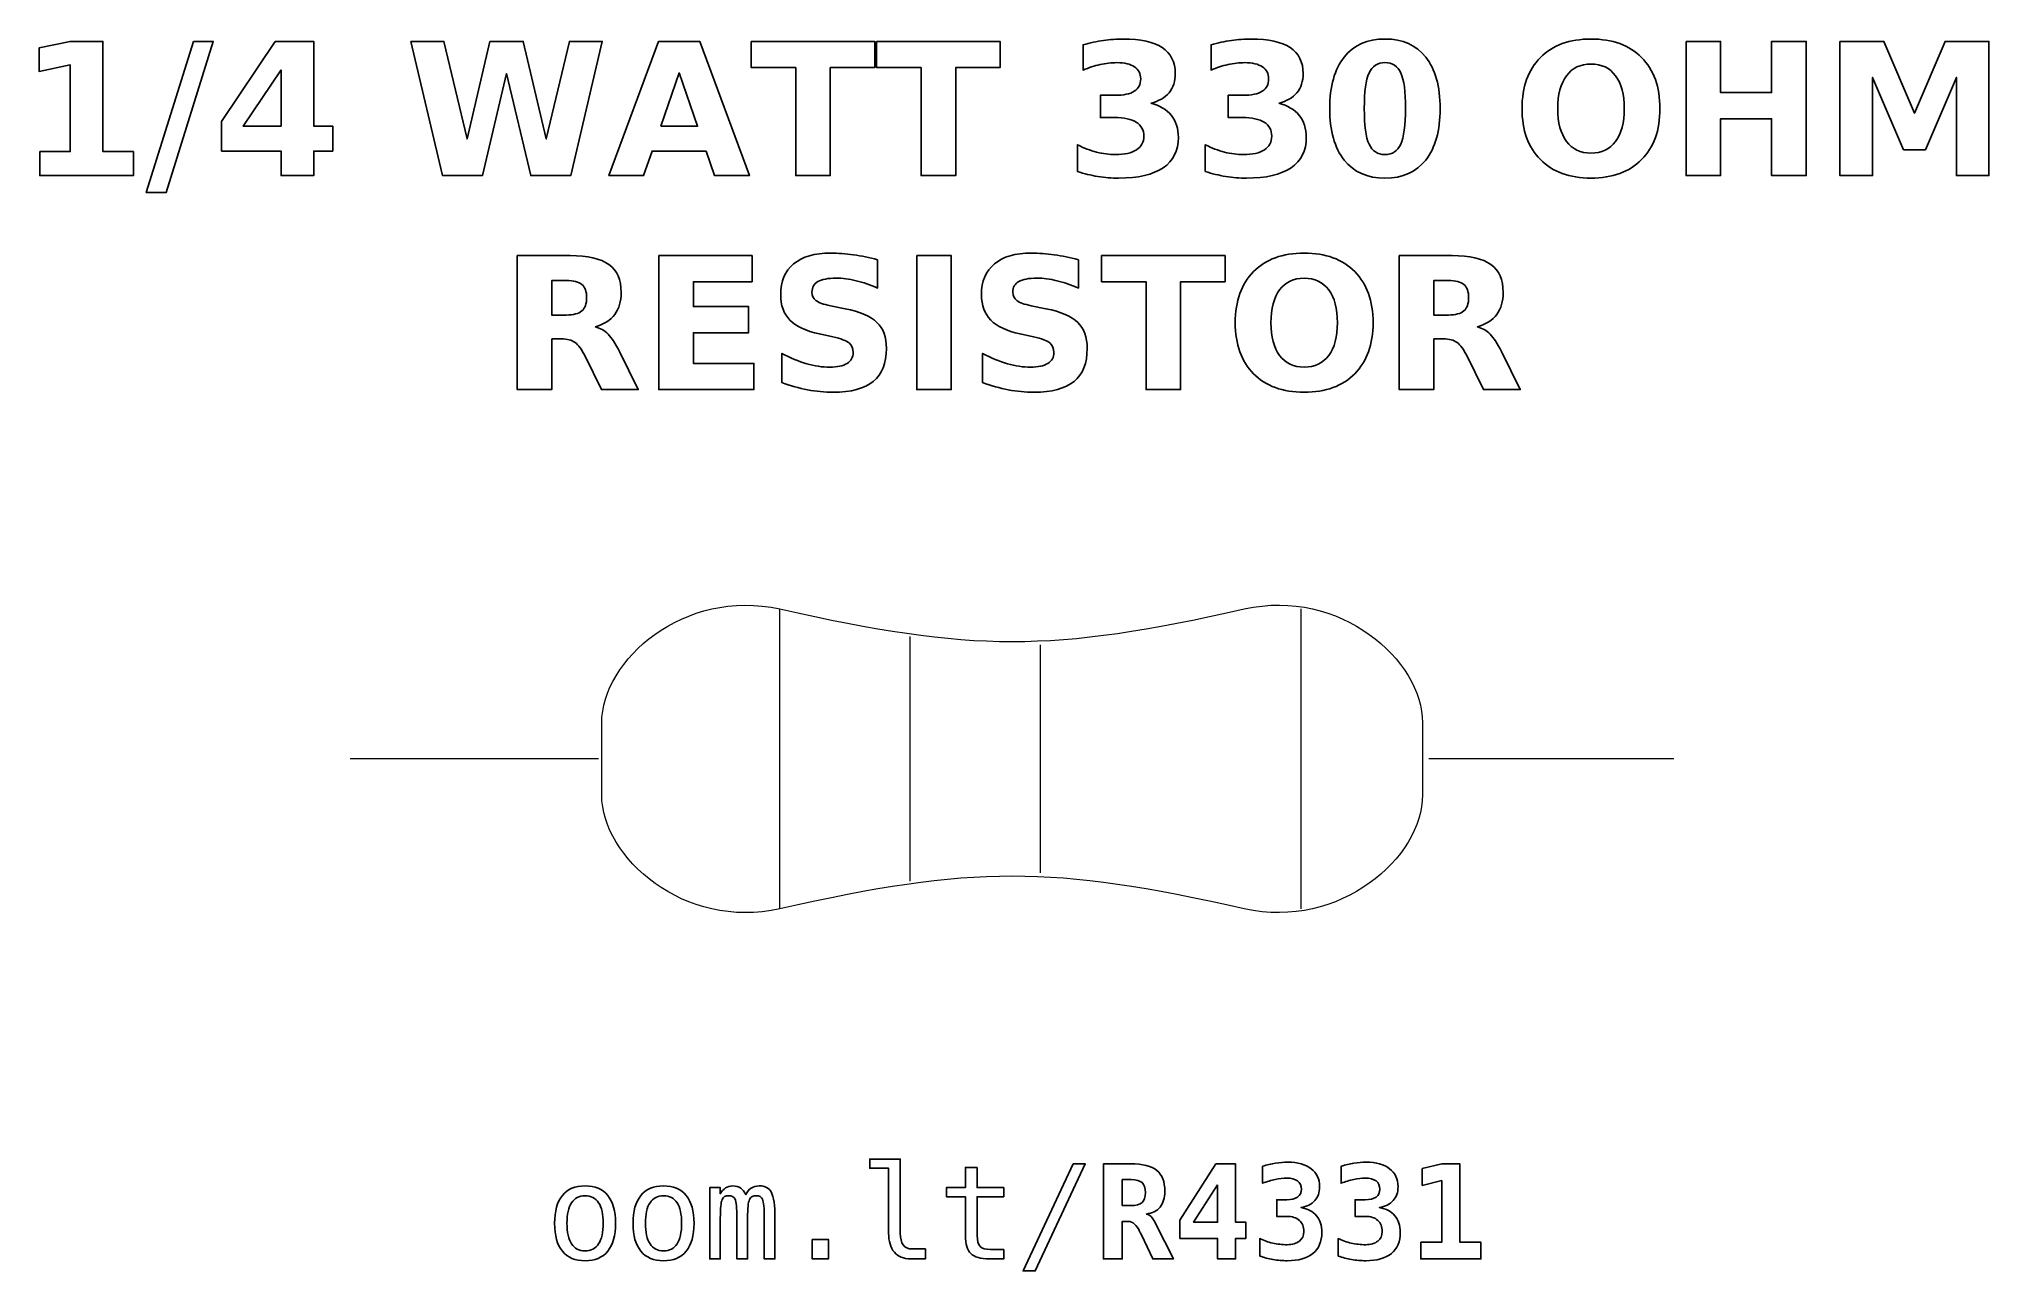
# Model space of a CAD drawing. Header units: centimetres. Extents: x -11.25 to -9.75, y -15.24 to -14.3.
import ezdxf

# ---------------------------------------------------------------- set-up
doc = ezdxf.new("R2010")
doc.units = ezdxf.units.CM
doc.header["$MEASUREMENT"] = 0
doc.layers.add('Layer 1', color=7, linetype='Continuous')

msp = doc.modelspace()

# ---------------------------------------------------------------- linework, layer by layer
at = {"layer": 'Layer 1', "color": 250}
for points, knots in [([(-11.24633, -14.38415), (-11.24633, -14.38415), (-11.2229, -14.38415), (-11.2229, -14.38415), (-11.2229, -14.38415), (-11.2229, -14.38415), (-11.2229, -14.31766), (-11.2229, -14.31766), (-11.2229, -14.31766), (-11.2229, -14.31766), (-11.24694, -14.32263), (-11.24694, -14.32263), (-11.24694, -14.32263), (-11.24694, -14.32263), (-11.24694, -14.30456), (-11.24694, -14.30456), (-11.24694, -14.30456), (-11.24694, -14.30456), (-11.22304, -14.2996), (-11.22304, -14.2996), (-11.22304, -14.2996), (-11.22304, -14.2996), (-11.19783, -14.2996), (-11.19783, -14.2996), (-11.19783, -14.2996), (-11.19783, -14.2996), (-11.19783, -14.38415), (-11.19783, -14.38415), (-11.19783, -14.38415), (-11.19783, -14.38415), (-11.17441, -14.38415), (-11.17441, -14.38415), (-11.17441, -14.38415), (-11.17441, -14.38415), (-11.17441, -14.40247), (-11.17441, -14.40247), (-11.17441, -14.40247), (-11.17441, -14.40247), (-11.24633, -14.40247), (-11.24633, -14.40247), (-11.24633, -14.40247), (-11.24633, -14.40247), (-11.24633, -14.38415), (-11.24633, -14.38415)], [0, 0, 0, 0, 0.0909091, 0.0909091, 0.0909091, 0.0909091, 0.1818182, 0.1818182, 0.1818182, 0.1818182, 0.2727273, 0.2727273, 0.2727273, 0.2727273, 0.3636364, 0.3636364, 0.3636364, 0.3636364, 0.4545455, 0.4545455, 0.4545455, 0.4545455, 0.5454545, 0.5454545, 0.5454545, 0.5454545, 0.6363636, 0.6363636, 0.6363636, 0.6363636, 0.7272727, 0.7272727, 0.7272727, 0.7272727, 0.8181818, 0.8181818, 0.8181818, 0.8181818, 0.9090909, 0.9090909, 0.9090909, 0.9090909, 1, 1, 1, 1]), ([(-11.12843, -14.2996), (-11.12843, -14.2996), (-11.11314, -14.2996), (-11.11314, -14.2996), (-11.11314, -14.2996), (-11.11314, -14.2996), (-11.14945, -14.41557), (-11.14945, -14.41557), (-11.14945, -14.41557), (-11.14945, -14.41557), (-11.16467, -14.41557), (-11.16467, -14.41557), (-11.16467, -14.41557), (-11.16467, -14.41557), (-11.12843, -14.2996), (-11.12843, -14.2996)], [0, 0, 0, 0, 0.25, 0.25, 0.25, 0.25, 0.5, 0.5, 0.5, 0.5, 0.75, 0.75, 0.75, 0.75, 1, 1, 1, 1]), ([(-11.06559, -14.2996), (-11.06559, -14.2996), (-11.03609, -14.2996), (-11.03609, -14.2996), (-11.03609, -14.2996), (-11.03609, -14.2996), (-11.03609, -14.36451), (-11.03609, -14.36451), (-11.03609, -14.36451), (-11.03609, -14.36451), (-11.02142, -14.36451), (-11.02142, -14.36451), (-11.02142, -14.36451), (-11.02142, -14.36451), (-11.02142, -14.38373), (-11.02142, -14.38373), (-11.02142, -14.38373), (-11.02142, -14.38373), (-11.03609, -14.38373), (-11.03609, -14.38373), (-11.03609, -14.38373), (-11.03609, -14.38373), (-11.03609, -14.40247), (-11.03609, -14.40247), (-11.03609, -14.40247), (-11.03609, -14.40247), (-11.06116, -14.40247), (-11.06116, -14.40247), (-11.06116, -14.40247), (-11.06116, -14.40247), (-11.06116, -14.38373), (-11.06116, -14.38373), (-11.06116, -14.38373), (-11.06116, -14.38373), (-11.10679, -14.38373), (-11.10679, -14.38373), (-11.10679, -14.38373), (-11.10679, -14.38373), (-11.10679, -14.36098), (-11.10679, -14.36098), (-11.10679, -14.36098), (-11.10679, -14.36098), (-11.06559, -14.2996), (-11.06559, -14.2996)], [0, 0, 0, 0, 0.0909091, 0.0909091, 0.0909091, 0.0909091, 0.1818182, 0.1818182, 0.1818182, 0.1818182, 0.2727273, 0.2727273, 0.2727273, 0.2727273, 0.3636364, 0.3636364, 0.3636364, 0.3636364, 0.4545455, 0.4545455, 0.4545455, 0.4545455, 0.5454545, 0.5454545, 0.5454545, 0.5454545, 0.6363636, 0.6363636, 0.6363636, 0.6363636, 0.7272727, 0.7272727, 0.7272727, 0.7272727, 0.8181818, 0.8181818, 0.8181818, 0.8181818, 0.9090909, 0.9090909, 0.9090909, 0.9090909, 1, 1, 1, 1]), ([(-10.96161, -14.2996), (-10.96161, -14.2996), (-10.93619, -14.2996), (-10.93619, -14.2996), (-10.93619, -14.2996), (-10.93619, -14.2996), (-10.91841, -14.37437), (-10.91841, -14.37437), (-10.91841, -14.37437), (-10.91841, -14.37437), (-10.90077, -14.2996), (-10.90077, -14.2996), (-10.90077, -14.2996), (-10.90077, -14.2996), (-10.8752, -14.2996), (-10.8752, -14.2996), (-10.8752, -14.2996), (-10.8752, -14.2996), (-10.85757, -14.37437), (-10.85757, -14.37437), (-10.85757, -14.37437), (-10.85757, -14.37437), (-10.83979, -14.2996), (-10.83979, -14.2996), (-10.83979, -14.2996), (-10.83979, -14.2996), (-10.81457, -14.2996), (-10.81457, -14.2996), (-10.81457, -14.2996), (-10.81457, -14.2996), (-10.83882, -14.40247), (-10.83882, -14.40247), (-10.83882, -14.40247), (-10.83882, -14.40247), (-10.86942, -14.40247), (-10.86942, -14.40247), (-10.86942, -14.40247), (-10.86942, -14.40247), (-10.88809, -14.32427), (-10.88809, -14.32427), (-10.88809, -14.32427), (-10.88809, -14.32427), (-10.90655, -14.40247), (-10.90655, -14.40247), (-10.90655, -14.40247), (-10.90655, -14.40247), (-10.93715, -14.40247), (-10.93715, -14.40247), (-10.93715, -14.40247), (-10.93715, -14.40247), (-10.96161, -14.2996), (-10.96161, -14.2996)], [0, 0, 0, 0, 0.0769231, 0.0769231, 0.0769231, 0.0769231, 0.1538462, 0.1538462, 0.1538462, 0.1538462, 0.2307692, 0.2307692, 0.2307692, 0.2307692, 0.3076923, 0.3076923, 0.3076923, 0.3076923, 0.3846154, 0.3846154, 0.3846154, 0.3846154, 0.4615385, 0.4615385, 0.4615385, 0.4615385, 0.5384615, 0.5384615, 0.5384615, 0.5384615, 0.6153846, 0.6153846, 0.6153846, 0.6153846, 0.6923077, 0.6923077, 0.6923077, 0.6923077, 0.7692308, 0.7692308, 0.7692308, 0.7692308, 0.8461538, 0.8461538, 0.8461538, 0.8461538, 0.9230769, 0.9230769, 0.9230769, 0.9230769, 1, 1, 1, 1]), ([(-10.7348, -14.38375), (-10.7348, -14.38375), (-10.77629, -14.38375), (-10.77629, -14.38375), (-10.77629, -14.38375), (-10.77629, -14.38375), (-10.78283, -14.40247), (-10.78283, -14.40247), (-10.78283, -14.40247), (-10.78283, -14.40247), (-10.8095, -14.40247), (-10.8095, -14.40247), (-10.8095, -14.40247), (-10.8095, -14.40247), (-10.7714, -14.2996), (-10.7714, -14.2996), (-10.7714, -14.2996), (-10.7714, -14.2996), (-10.73977, -14.2996), (-10.73977, -14.2996), (-10.73977, -14.2996), (-10.73977, -14.2996), (-10.70167, -14.40247), (-10.70167, -14.40247), (-10.70167, -14.40247), (-10.70167, -14.40247), (-10.72834, -14.40247), (-10.72834, -14.40247), (-10.72834, -14.40247), (-10.72834, -14.40247), (-10.7348, -14.38375), (-10.7348, -14.38375)], [0, 0, 0, 0, 0.125, 0.125, 0.125, 0.125, 0.25, 0.25, 0.25, 0.25, 0.375, 0.375, 0.375, 0.375, 0.5, 0.5, 0.5, 0.5, 0.625, 0.625, 0.625, 0.625, 0.75, 0.75, 0.75, 0.75, 0.875, 0.875, 0.875, 0.875, 1, 1, 1, 1]), ([(-10.70028, -14.2996), (-10.70028, -14.2996), (-10.60548, -14.2996), (-10.60548, -14.2996), (-10.60548, -14.2996), (-10.60548, -14.2996), (-10.60548, -14.31966), (-10.60548, -14.31966), (-10.60548, -14.31966), (-10.60548, -14.31966), (-10.63958, -14.31966), (-10.63958, -14.31966), (-10.63958, -14.31966), (-10.63958, -14.31966), (-10.63958, -14.40247), (-10.63958, -14.40247), (-10.63958, -14.40247), (-10.63958, -14.40247), (-10.66611, -14.40247), (-10.66611, -14.40247), (-10.66611, -14.40247), (-10.66611, -14.40247), (-10.66611, -14.31966), (-10.66611, -14.31966), (-10.66611, -14.31966), (-10.66611, -14.31966), (-10.70028, -14.31966), (-10.70028, -14.31966), (-10.70028, -14.31966), (-10.70028, -14.31966), (-10.70028, -14.2996), (-10.70028, -14.2996)], [0, 0, 0, 0, 0.125, 0.125, 0.125, 0.125, 0.25, 0.25, 0.25, 0.25, 0.375, 0.375, 0.375, 0.375, 0.5, 0.5, 0.5, 0.5, 0.625, 0.625, 0.625, 0.625, 0.75, 0.75, 0.75, 0.75, 0.875, 0.875, 0.875, 0.875, 1, 1, 1, 1]), ([(-10.60402, -14.2996), (-10.60402, -14.2996), (-10.50922, -14.2996), (-10.50922, -14.2996), (-10.50922, -14.2996), (-10.50922, -14.2996), (-10.50922, -14.31966), (-10.50922, -14.31966), (-10.50922, -14.31966), (-10.50922, -14.31966), (-10.54332, -14.31966), (-10.54332, -14.31966), (-10.54332, -14.31966), (-10.54332, -14.31966), (-10.54332, -14.40247), (-10.54332, -14.40247), (-10.54332, -14.40247), (-10.54332, -14.40247), (-10.56985, -14.40247), (-10.56985, -14.40247), (-10.56985, -14.40247), (-10.56985, -14.40247), (-10.56985, -14.31966), (-10.56985, -14.31966), (-10.56985, -14.31966), (-10.56985, -14.31966), (-10.60402, -14.31966), (-10.60402, -14.31966), (-10.60402, -14.31966), (-10.60402, -14.31966), (-10.60402, -14.2996), (-10.60402, -14.2996)], [0, 0, 0, 0, 0.125, 0.125, 0.125, 0.125, 0.25, 0.25, 0.25, 0.25, 0.375, 0.375, 0.375, 0.375, 0.5, 0.5, 0.5, 0.5, 0.625, 0.625, 0.625, 0.625, 0.75, 0.75, 0.75, 0.75, 0.875, 0.875, 0.875, 0.875, 1, 1, 1, 1]), ([(-10.39358, -14.34699), (-10.38666, -14.34878), (-10.38137, -14.35191), (-10.37777, -14.35633), (-10.37777, -14.35633), (-10.37417, -14.36077), (-10.37236, -14.36639), (-10.37236, -14.37324), (-10.37236, -14.37324), (-10.37236, -14.38344), (-10.37627, -14.3912), (-10.38407, -14.39652), (-10.38407, -14.39652), (-10.39188, -14.40181), (-10.40327, -14.40447), (-10.41825, -14.40447), (-10.41825, -14.40447), (-10.42354, -14.40447), (-10.42883, -14.40405), (-10.43415, -14.4032), (-10.43415, -14.4032), (-10.43944, -14.40235), (-10.44468, -14.40106), (-10.44988, -14.39937), (-10.44988, -14.39937), (-10.44988, -14.39937), (-10.44988, -14.3789), (-10.44988, -14.3789), (-10.44988, -14.3789), (-10.44492, -14.38137), (-10.44, -14.38326), (-10.43511, -14.38453), (-10.43511, -14.38453), (-10.43022, -14.38577), (-10.4254, -14.38641), (-10.42067, -14.38641), (-10.42067, -14.38641), (-10.41364, -14.38641), (-10.40825, -14.38518), (-10.40451, -14.38276), (-10.40451, -14.38276), (-10.40077, -14.38032), (-10.39889, -14.37684), (-10.39889, -14.37227), (-10.39889, -14.37227), (-10.39889, -14.36759), (-10.40082, -14.36404), (-10.40465, -14.36164), (-10.40465, -14.36164), (-10.40849, -14.35922), (-10.41415, -14.35802), (-10.42163, -14.35802), (-10.42163, -14.35802), (-10.42163, -14.35802), (-10.43224, -14.35802), (-10.43224, -14.35802), (-10.43224, -14.35802), (-10.43224, -14.35802), (-10.43224, -14.34092), (-10.43224, -14.34092), (-10.43224, -14.34092), (-10.43224, -14.34092), (-10.42109, -14.34092), (-10.42109, -14.34092), (-10.42109, -14.34092), (-10.41441, -14.34092), (-10.40947, -14.33989), (-10.40621, -14.33779), (-10.40621, -14.33779), (-10.40294, -14.3357), (-10.40131, -14.33253), (-10.40131, -14.32827), (-10.40131, -14.32827), (-10.40131, -14.32432), (-10.40289, -14.32126), (-10.40606, -14.31912), (-10.40606, -14.31912), (-10.40924, -14.31696), (-10.41371, -14.31588), (-10.41949, -14.31588), (-10.41949, -14.31588), (-10.42377, -14.31588), (-10.42808, -14.31635), (-10.43245, -14.31731), (-10.43245, -14.31731), (-10.4368, -14.31827), (-10.44113, -14.31971), (-10.44546, -14.32159), (-10.44546, -14.32159), (-10.44546, -14.32159), (-10.44546, -14.30216), (-10.44546, -14.30216), (-10.44546, -14.30216), (-10.44021, -14.30068), (-10.43504, -14.29958), (-10.42989, -14.29885), (-10.42989, -14.29885), (-10.42474, -14.29812), (-10.41971, -14.29774), (-10.41474, -14.29774), (-10.41474, -14.29774), (-10.40138, -14.29774), (-10.39137, -14.29993), (-10.38473, -14.30433), (-10.38473, -14.30433), (-10.3781, -14.3087), (-10.37479, -14.31531), (-10.37479, -14.32413), (-10.37479, -14.32413), (-10.37479, -14.33013), (-10.37636, -14.33507), (-10.37954, -14.3389), (-10.37954, -14.3389), (-10.38271, -14.34273), (-10.38739, -14.34544), (-10.39358, -14.34699)], [0, 0, 0, 0, 0.0344828, 0.0344828, 0.0344828, 0.0344828, 0.0689655, 0.0689655, 0.0689655, 0.0689655, 0.1034483, 0.1034483, 0.1034483, 0.1034483, 0.137931, 0.137931, 0.137931, 0.137931, 0.1724138, 0.1724138, 0.1724138, 0.1724138, 0.2068966, 0.2068966, 0.2068966, 0.2068966, 0.2413793, 0.2413793, 0.2413793, 0.2413793, 0.2758621, 0.2758621, 0.2758621, 0.2758621, 0.3103448, 0.3103448, 0.3103448, 0.3103448, 0.3448276, 0.3448276, 0.3448276, 0.3448276, 0.3793103, 0.3793103, 0.3793103, 0.3793103, 0.4137931, 0.4137931, 0.4137931, 0.4137931, 0.4482759, 0.4482759, 0.4482759, 0.4482759, 0.4827586, 0.4827586, 0.4827586, 0.4827586, 0.5172414, 0.5172414, 0.5172414, 0.5172414, 0.5517241, 0.5517241, 0.5517241, 0.5517241, 0.5862069, 0.5862069, 0.5862069, 0.5862069, 0.6206897, 0.6206897, 0.6206897, 0.6206897, 0.6551724, 0.6551724, 0.6551724, 0.6551724, 0.6896552, 0.6896552, 0.6896552, 0.6896552, 0.7241379, 0.7241379, 0.7241379, 0.7241379, 0.7586207, 0.7586207, 0.7586207, 0.7586207, 0.7931034, 0.7931034, 0.7931034, 0.7931034, 0.8275862, 0.8275862, 0.8275862, 0.8275862, 0.862069, 0.862069, 0.862069, 0.862069, 0.8965517, 0.8965517, 0.8965517, 0.8965517, 0.9310345, 0.9310345, 0.9310345, 0.9310345, 0.9655172, 0.9655172, 0.9655172, 0.9655172, 1, 1, 1, 1]), ([(-10.29539, -14.34699), (-10.28847, -14.34878), (-10.28318, -14.35191), (-10.27958, -14.35633), (-10.27958, -14.35633), (-10.27598, -14.36077), (-10.27417, -14.36639), (-10.27417, -14.37324), (-10.27417, -14.37324), (-10.27417, -14.38344), (-10.27808, -14.3912), (-10.28588, -14.39652), (-10.28588, -14.39652), (-10.29369, -14.40181), (-10.30508, -14.40447), (-10.32006, -14.40447), (-10.32006, -14.40447), (-10.32535, -14.40447), (-10.33064, -14.40405), (-10.33596, -14.4032), (-10.33596, -14.4032), (-10.34125, -14.40235), (-10.34649, -14.40106), (-10.35169, -14.39937), (-10.35169, -14.39937), (-10.35169, -14.39937), (-10.35169, -14.3789), (-10.35169, -14.3789), (-10.35169, -14.3789), (-10.34673, -14.38137), (-10.34181, -14.38326), (-10.33692, -14.38453), (-10.33692, -14.38453), (-10.33203, -14.38577), (-10.32721, -14.38641), (-10.32248, -14.38641), (-10.32248, -14.38641), (-10.31545, -14.38641), (-10.31006, -14.38518), (-10.30632, -14.38276), (-10.30632, -14.38276), (-10.30258, -14.38032), (-10.3007, -14.37684), (-10.3007, -14.37227), (-10.3007, -14.37227), (-10.3007, -14.36759), (-10.30263, -14.36404), (-10.30646, -14.36164), (-10.30646, -14.36164), (-10.3103, -14.35922), (-10.31596, -14.35802), (-10.32344, -14.35802), (-10.32344, -14.35802), (-10.32344, -14.35802), (-10.33405, -14.35802), (-10.33405, -14.35802), (-10.33405, -14.35802), (-10.33405, -14.35802), (-10.33405, -14.34092), (-10.33405, -14.34092), (-10.33405, -14.34092), (-10.33405, -14.34092), (-10.3229, -14.34092), (-10.3229, -14.34092), (-10.3229, -14.34092), (-10.31622, -14.34092), (-10.31128, -14.33989), (-10.30802, -14.33779), (-10.30802, -14.33779), (-10.30475, -14.3357), (-10.30312, -14.33253), (-10.30312, -14.32827), (-10.30312, -14.32827), (-10.30312, -14.32432), (-10.3047, -14.32126), (-10.30787, -14.31912), (-10.30787, -14.31912), (-10.31105, -14.31696), (-10.31552, -14.31588), (-10.3213, -14.31588), (-10.3213, -14.31588), (-10.32558, -14.31588), (-10.32989, -14.31635), (-10.33426, -14.31731), (-10.33426, -14.31731), (-10.33861, -14.31827), (-10.34294, -14.31971), (-10.34727, -14.32159), (-10.34727, -14.32159), (-10.34727, -14.32159), (-10.34727, -14.30216), (-10.34727, -14.30216), (-10.34727, -14.30216), (-10.34202, -14.30068), (-10.33685, -14.29958), (-10.3317, -14.29885), (-10.3317, -14.29885), (-10.32655, -14.29812), (-10.32152, -14.29774), (-10.31655, -14.29774), (-10.31655, -14.29774), (-10.30319, -14.29774), (-10.29318, -14.29993), (-10.28654, -14.30433), (-10.28654, -14.30433), (-10.27991, -14.3087), (-10.2766, -14.31531), (-10.2766, -14.32413), (-10.2766, -14.32413), (-10.2766, -14.33013), (-10.27817, -14.33507), (-10.28135, -14.3389), (-10.28135, -14.3389), (-10.28452, -14.34273), (-10.2892, -14.34544), (-10.29539, -14.34699)], [0, 0, 0, 0, 0.0344828, 0.0344828, 0.0344828, 0.0344828, 0.0689655, 0.0689655, 0.0689655, 0.0689655, 0.1034483, 0.1034483, 0.1034483, 0.1034483, 0.137931, 0.137931, 0.137931, 0.137931, 0.1724138, 0.1724138, 0.1724138, 0.1724138, 0.2068966, 0.2068966, 0.2068966, 0.2068966, 0.2413793, 0.2413793, 0.2413793, 0.2413793, 0.2758621, 0.2758621, 0.2758621, 0.2758621, 0.3103448, 0.3103448, 0.3103448, 0.3103448, 0.3448276, 0.3448276, 0.3448276, 0.3448276, 0.3793103, 0.3793103, 0.3793103, 0.3793103, 0.4137931, 0.4137931, 0.4137931, 0.4137931, 0.4482759, 0.4482759, 0.4482759, 0.4482759, 0.4827586, 0.4827586, 0.4827586, 0.4827586, 0.5172414, 0.5172414, 0.5172414, 0.5172414, 0.5517241, 0.5517241, 0.5517241, 0.5517241, 0.5862069, 0.5862069, 0.5862069, 0.5862069, 0.6206897, 0.6206897, 0.6206897, 0.6206897, 0.6551724, 0.6551724, 0.6551724, 0.6551724, 0.6896552, 0.6896552, 0.6896552, 0.6896552, 0.7241379, 0.7241379, 0.7241379, 0.7241379, 0.7586207, 0.7586207, 0.7586207, 0.7586207, 0.7931034, 0.7931034, 0.7931034, 0.7931034, 0.8275862, 0.8275862, 0.8275862, 0.8275862, 0.862069, 0.862069, 0.862069, 0.862069, 0.8965517, 0.8965517, 0.8965517, 0.8965517, 0.9310345, 0.9310345, 0.9310345, 0.9310345, 0.9655172, 0.9655172, 0.9655172, 0.9655172, 1, 1, 1, 1]), ([(-10.17149, -14.35113), (-10.17149, -14.36818), (-10.17516, -14.38133), (-10.18252, -14.39059), (-10.18252, -14.39059), (-10.18986, -14.39984), (-10.2003, -14.40447), (-10.2138, -14.40447), (-10.2138, -14.40447), (-10.22735, -14.40447), (-10.23781, -14.39984), (-10.24515, -14.39059), (-10.24515, -14.39059), (-10.25251, -14.38133), (-10.25618, -14.36818), (-10.25618, -14.35113), (-10.25618, -14.35113), (-10.25618, -14.33406), (-10.25251, -14.32088), (-10.24515, -14.31162), (-10.24515, -14.31162), (-10.23781, -14.30238), (-10.22735, -14.29774), (-10.2138, -14.29774), (-10.2138, -14.29774), (-10.2003, -14.29774), (-10.18986, -14.30238), (-10.18252, -14.31162), (-10.18252, -14.31162), (-10.17516, -14.32088), (-10.17149, -14.33406), (-10.17149, -14.35113)], [0, 0, 0, 0, 0.125, 0.125, 0.125, 0.125, 0.25, 0.25, 0.25, 0.25, 0.375, 0.375, 0.375, 0.375, 0.5, 0.5, 0.5, 0.5, 0.625, 0.625, 0.625, 0.625, 0.75, 0.75, 0.75, 0.75, 0.875, 0.875, 0.875, 0.875, 1, 1, 1, 1]), ([(-10.05566, -14.29774), (-10.03913, -14.29774), (-10.02617, -14.30247), (-10.01681, -14.31195), (-10.01681, -14.31195), (-10.00743, -14.3214), (-10.00275, -14.33445), (-10.00275, -14.35113), (-10.00275, -14.35113), (-10.00275, -14.36776), (-10.00743, -14.38081), (-10.01681, -14.39026), (-10.01681, -14.39026), (-10.02617, -14.39974), (-10.03913, -14.40447), (-10.05566, -14.40447), (-10.05566, -14.40447), (-10.07215, -14.40447), (-10.08508, -14.39974), (-10.09449, -14.39026), (-10.09449, -14.39026), (-10.10387, -14.38081), (-10.10858, -14.36776), (-10.10858, -14.35113), (-10.10858, -14.35113), (-10.10858, -14.33445), (-10.10387, -14.3214), (-10.09449, -14.31195), (-10.09449, -14.31195), (-10.08508, -14.30247), (-10.07215, -14.29774), (-10.05566, -14.29774)], [0, 0, 0, 0, 0.125, 0.125, 0.125, 0.125, 0.25, 0.25, 0.25, 0.25, 0.375, 0.375, 0.375, 0.375, 0.5, 0.5, 0.5, 0.5, 0.625, 0.625, 0.625, 0.625, 0.75, 0.75, 0.75, 0.75, 0.875, 0.875, 0.875, 0.875, 1, 1, 1, 1]), ([(-9.98268, -14.2996), (-9.98268, -14.2996), (-9.95615, -14.2996), (-9.95615, -14.2996), (-9.95615, -14.2996), (-9.95615, -14.2996), (-9.95615, -14.33881), (-9.95615, -14.33881), (-9.95615, -14.33881), (-9.95615, -14.33881), (-9.91702, -14.33881), (-9.91702, -14.33881), (-9.91702, -14.33881), (-9.91702, -14.33881), (-9.91702, -14.2996), (-9.91702, -14.2996), (-9.91702, -14.2996), (-9.91702, -14.2996), (-9.89049, -14.2996), (-9.89049, -14.2996), (-9.89049, -14.2996), (-9.89049, -14.2996), (-9.89049, -14.40247), (-9.89049, -14.40247), (-9.89049, -14.40247), (-9.89049, -14.40247), (-9.91702, -14.40247), (-9.91702, -14.40247), (-9.91702, -14.40247), (-9.91702, -14.40247), (-9.91702, -14.35887), (-9.91702, -14.35887), (-9.91702, -14.35887), (-9.91702, -14.35887), (-9.95615, -14.35887), (-9.95615, -14.35887), (-9.95615, -14.35887), (-9.95615, -14.35887), (-9.95615, -14.40247), (-9.95615, -14.40247), (-9.95615, -14.40247), (-9.95615, -14.40247), (-9.98268, -14.40247), (-9.98268, -14.40247), (-9.98268, -14.40247), (-9.98268, -14.40247), (-9.98268, -14.2996), (-9.98268, -14.2996)], [0, 0, 0, 0, 0.0833333, 0.0833333, 0.0833333, 0.0833333, 0.1666667, 0.1666667, 0.1666667, 0.1666667, 0.25, 0.25, 0.25, 0.25, 0.3333333, 0.3333333, 0.3333333, 0.3333333, 0.4166667, 0.4166667, 0.4166667, 0.4166667, 0.5, 0.5, 0.5, 0.5, 0.5833333, 0.5833333, 0.5833333, 0.5833333, 0.6666667, 0.6666667, 0.6666667, 0.6666667, 0.75, 0.75, 0.75, 0.75, 0.8333333, 0.8333333, 0.8333333, 0.8333333, 0.9166667, 0.9166667, 0.9166667, 0.9166667, 1, 1, 1, 1]), ([(-9.86459, -14.2996), (-9.86459, -14.2996), (-9.83084, -14.2996), (-9.83084, -14.2996), (-9.83084, -14.2996), (-9.83084, -14.2996), (-9.80739, -14.35466), (-9.80739, -14.35466), (-9.80739, -14.35466), (-9.80739, -14.35466), (-9.78383, -14.2996), (-9.78383, -14.2996), (-9.78383, -14.2996), (-9.78383, -14.2996), (-9.75015, -14.2996), (-9.75015, -14.2996), (-9.75015, -14.2996), (-9.75015, -14.2996), (-9.75015, -14.40247), (-9.75015, -14.40247), (-9.75015, -14.40247), (-9.75015, -14.40247), (-9.77522, -14.40247), (-9.77522, -14.40247), (-9.77522, -14.40247), (-9.77522, -14.40247), (-9.77522, -14.32723), (-9.77522, -14.32723), (-9.77522, -14.32723), (-9.77522, -14.32723), (-9.79893, -14.38269), (-9.79893, -14.38269), (-9.79893, -14.38269), (-9.79893, -14.38269), (-9.81574, -14.38269), (-9.81574, -14.38269), (-9.81574, -14.38269), (-9.81574, -14.38269), (-9.83945, -14.32723), (-9.83945, -14.32723), (-9.83945, -14.32723), (-9.83945, -14.32723), (-9.83945, -14.40247), (-9.83945, -14.40247), (-9.83945, -14.40247), (-9.83945, -14.40247), (-9.86459, -14.40247), (-9.86459, -14.40247), (-9.86459, -14.40247), (-9.86459, -14.40247), (-9.86459, -14.2996), (-9.86459, -14.2996)], [0, 0, 0, 0, 0.0769231, 0.0769231, 0.0769231, 0.0769231, 0.1538462, 0.1538462, 0.1538462, 0.1538462, 0.2307692, 0.2307692, 0.2307692, 0.2307692, 0.3076923, 0.3076923, 0.3076923, 0.3076923, 0.3846154, 0.3846154, 0.3846154, 0.3846154, 0.4615385, 0.4615385, 0.4615385, 0.4615385, 0.5384615, 0.5384615, 0.5384615, 0.5384615, 0.6153846, 0.6153846, 0.6153846, 0.6153846, 0.6923077, 0.6923077, 0.6923077, 0.6923077, 0.7692308, 0.7692308, 0.7692308, 0.7692308, 0.8461538, 0.8461538, 0.8461538, 0.8461538, 0.9230769, 0.9230769, 0.9230769, 0.9230769, 1, 1, 1, 1]), ([(-11.06116, -14.32145), (-11.06116, -14.32145), (-11.09026, -14.36451), (-11.09026, -14.36451), (-11.09026, -14.36451), (-11.09026, -14.36451), (-11.06116, -14.36451), (-11.06116, -14.36451), (-11.06116, -14.36451), (-11.06116, -14.36451), (-11.06116, -14.32145), (-11.06116, -14.32145)], [0, 0, 0, 0, 0.3333333, 0.3333333, 0.3333333, 0.3333333, 0.6666667, 0.6666667, 0.6666667, 0.6666667, 1, 1, 1, 1]), ([(-10.76968, -14.36465), (-10.76968, -14.36465), (-10.74148, -14.36465), (-10.74148, -14.36465), (-10.74148, -14.36465), (-10.74148, -14.36465), (-10.75555, -14.32373), (-10.75555, -14.32373), (-10.75555, -14.32373), (-10.75555, -14.32373), (-10.76968, -14.36465), (-10.76968, -14.36465)], [0, 0, 0, 0, 0.3333333, 0.3333333, 0.3333333, 0.3333333, 0.6666667, 0.6666667, 0.6666667, 0.6666667, 1, 1, 1, 1]), ([(-10.19802, -14.35094), (-10.19802, -14.33808), (-10.19922, -14.32902), (-10.20164, -14.32375), (-10.20164, -14.32375), (-10.20404, -14.31851), (-10.20811, -14.31588), (-10.2138, -14.31588), (-10.2138, -14.31588), (-10.21949, -14.31588), (-10.22356, -14.31851), (-10.22601, -14.32375), (-10.22601, -14.32375), (-10.22843, -14.32902), (-10.22965, -14.33808), (-10.22965, -14.35094), (-10.22965, -14.35094), (-10.22965, -14.36392), (-10.22843, -14.3731), (-10.22601, -14.37841), (-10.22601, -14.37841), (-10.22356, -14.38375), (-10.21949, -14.38641), (-10.2138, -14.38641), (-10.2138, -14.38641), (-10.20816, -14.38641), (-10.20411, -14.38375), (-10.20166, -14.37841), (-10.20166, -14.37841), (-10.19924, -14.3731), (-10.19802, -14.36392), (-10.19802, -14.35094)], [0, 0, 0, 0, 0.125, 0.125, 0.125, 0.125, 0.25, 0.25, 0.25, 0.25, 0.375, 0.375, 0.375, 0.375, 0.5, 0.5, 0.5, 0.5, 0.625, 0.625, 0.625, 0.625, 0.75, 0.75, 0.75, 0.75, 0.875, 0.875, 0.875, 0.875, 1, 1, 1, 1]), ([(-10.05566, -14.31696), (-10.06375, -14.31696), (-10.07001, -14.31994), (-10.07448, -14.32592), (-10.07448, -14.32592), (-10.07892, -14.33189), (-10.08116, -14.34029), (-10.08116, -14.35113), (-10.08116, -14.35113), (-10.08116, -14.36195), (-10.07892, -14.37032), (-10.07448, -14.37629), (-10.07448, -14.37629), (-10.07001, -14.38227), (-10.06375, -14.38525), (-10.05566, -14.38525), (-10.05566, -14.38525), (-10.04752, -14.38525), (-10.04125, -14.38227), (-10.03678, -14.37629), (-10.03678, -14.37629), (-10.03233, -14.37032), (-10.0301, -14.36195), (-10.0301, -14.35113), (-10.0301, -14.35113), (-10.0301, -14.34029), (-10.03233, -14.33189), (-10.03678, -14.32592), (-10.03678, -14.32592), (-10.04125, -14.31994), (-10.04752, -14.31696), (-10.05566, -14.31696)], [0, 0, 0, 0, 0.125, 0.125, 0.125, 0.125, 0.25, 0.25, 0.25, 0.25, 0.375, 0.375, 0.375, 0.375, 0.5, 0.5, 0.5, 0.5, 0.625, 0.625, 0.625, 0.625, 0.75, 0.75, 0.75, 0.75, 0.875, 0.875, 0.875, 0.875, 1, 1, 1, 1]), ([(-10.85333, -14.5278), (-10.85333, -14.5278), (-10.85333, -14.56672), (-10.85333, -14.56672), (-10.85333, -14.56672), (-10.85333, -14.56672), (-10.87986, -14.56672), (-10.87986, -14.56672), (-10.87986, -14.56672), (-10.87986, -14.56672), (-10.87986, -14.46385), (-10.87986, -14.46385), (-10.87986, -14.46385), (-10.87986, -14.46385), (-10.83934, -14.46385), (-10.83934, -14.46385), (-10.83934, -14.46385), (-10.82579, -14.46385), (-10.81584, -14.46613), (-10.80954, -14.47067), (-10.80954, -14.47067), (-10.80322, -14.47521), (-10.80006, -14.48241), (-10.80006, -14.49224), (-10.80006, -14.49224), (-10.80006, -14.49903), (-10.80171, -14.50463), (-10.80498, -14.50898), (-10.80498, -14.50898), (-10.80827, -14.51336), (-10.81323, -14.51658), (-10.81984, -14.51863), (-10.81984, -14.51863), (-10.81622, -14.51947), (-10.81295, -14.52133), (-10.81008, -14.52425), (-10.81008, -14.52425), (-10.80721, -14.52716), (-10.80432, -14.53158), (-10.80138, -14.53751), (-10.80138, -14.53751), (-10.80138, -14.53751), (-10.78696, -14.56672), (-10.78696, -14.56672), (-10.78696, -14.56672), (-10.78696, -14.56672), (-10.81523, -14.56672), (-10.81523, -14.56672), (-10.81523, -14.56672), (-10.81523, -14.56672), (-10.82777, -14.54116), (-10.82777, -14.54116), (-10.82777, -14.54116), (-10.83028, -14.53603), (-10.83285, -14.5325), (-10.83546, -14.53062), (-10.83546, -14.53062), (-10.83805, -14.52874), (-10.8415, -14.5278), (-10.84583, -14.5278), (-10.84583, -14.5278), (-10.84583, -14.5278), (-10.85333, -14.5278), (-10.85333, -14.5278)], [0, 0, 0, 0, 0.0625, 0.0625, 0.0625, 0.0625, 0.125, 0.125, 0.125, 0.125, 0.1875, 0.1875, 0.1875, 0.1875, 0.25, 0.25, 0.25, 0.25, 0.3125, 0.3125, 0.3125, 0.3125, 0.375, 0.375, 0.375, 0.375, 0.4375, 0.4375, 0.4375, 0.4375, 0.5, 0.5, 0.5, 0.5, 0.5625, 0.5625, 0.5625, 0.5625, 0.625, 0.625, 0.625, 0.625, 0.6875, 0.6875, 0.6875, 0.6875, 0.75, 0.75, 0.75, 0.75, 0.8125, 0.8125, 0.8125, 0.8125, 0.875, 0.875, 0.875, 0.875, 0.9375, 0.9375, 0.9375, 0.9375, 1, 1, 1, 1]), ([(-10.77121, -14.46385), (-10.77121, -14.46385), (-10.69962, -14.46385), (-10.69962, -14.46385), (-10.69962, -14.46385), (-10.69962, -14.46385), (-10.69962, -14.48391), (-10.69962, -14.48391), (-10.69962, -14.48391), (-10.69962, -14.48391), (-10.74468, -14.48391), (-10.74468, -14.48391), (-10.74468, -14.48391), (-10.74468, -14.48391), (-10.74468, -14.50306), (-10.74468, -14.50306), (-10.74468, -14.50306), (-10.74468, -14.50306), (-10.70233, -14.50306), (-10.70233, -14.50306), (-10.70233, -14.50306), (-10.70233, -14.50306), (-10.70233, -14.52312), (-10.70233, -14.52312), (-10.70233, -14.52312), (-10.70233, -14.52312), (-10.74468, -14.52312), (-10.74468, -14.52312), (-10.74468, -14.52312), (-10.74468, -14.52312), (-10.74468, -14.54666), (-10.74468, -14.54666), (-10.74468, -14.54666), (-10.74468, -14.54666), (-10.69812, -14.54666), (-10.69812, -14.54666), (-10.69812, -14.54666), (-10.69812, -14.54666), (-10.69812, -14.56672), (-10.69812, -14.56672), (-10.69812, -14.56672), (-10.69812, -14.56672), (-10.77121, -14.56672), (-10.77121, -14.56672), (-10.77121, -14.56672), (-10.77121, -14.56672), (-10.77121, -14.46385), (-10.77121, -14.46385)], [0, 0, 0, 0, 0.0833333, 0.0833333, 0.0833333, 0.0833333, 0.1666667, 0.1666667, 0.1666667, 0.1666667, 0.25, 0.25, 0.25, 0.25, 0.3333333, 0.3333333, 0.3333333, 0.3333333, 0.4166667, 0.4166667, 0.4166667, 0.4166667, 0.5, 0.5, 0.5, 0.5, 0.5833333, 0.5833333, 0.5833333, 0.5833333, 0.6666667, 0.6666667, 0.6666667, 0.6666667, 0.75, 0.75, 0.75, 0.75, 0.8333333, 0.8333333, 0.8333333, 0.8333333, 0.9166667, 0.9166667, 0.9166667, 0.9166667, 1, 1, 1, 1]), ([(-10.60322, -14.4671), (-10.60322, -14.4671), (-10.60322, -14.48885), (-10.60322, -14.48885), (-10.60322, -14.48885), (-10.60887, -14.48633), (-10.61439, -14.48443), (-10.61975, -14.48314), (-10.61975, -14.48314), (-10.62514, -14.48184), (-10.63022, -14.48121), (-10.63499, -14.48121), (-10.63499, -14.48121), (-10.64132, -14.48121), (-10.64602, -14.48208), (-10.64906, -14.48382), (-10.64906, -14.48382), (-10.65209, -14.48558), (-10.6536, -14.48829), (-10.6536, -14.49196), (-10.6536, -14.49196), (-10.6536, -14.49471), (-10.65259, -14.49687), (-10.65054, -14.4984), (-10.65054, -14.4984), (-10.64849, -14.49993), (-10.64478, -14.50127), (-10.63939, -14.50237), (-10.63939, -14.50237), (-10.63939, -14.50237), (-10.6281, -14.50463), (-10.6281, -14.50463), (-10.6281, -14.50463), (-10.61665, -14.50694), (-10.60854, -14.51042), (-10.60372, -14.51512), (-10.60372, -14.51512), (-10.59889, -14.5198), (-10.59647, -14.52646), (-10.59647, -14.53509), (-10.59647, -14.53509), (-10.59647, -14.54645), (-10.59983, -14.55489), (-10.60656, -14.56042), (-10.60656, -14.56042), (-10.61329, -14.56594), (-10.62356, -14.56872), (-10.63739, -14.56872), (-10.63739, -14.56872), (-10.64393, -14.56872), (-10.65047, -14.56811), (-10.65703, -14.56686), (-10.65703, -14.56686), (-10.66359, -14.56561), (-10.67018, -14.56378), (-10.67674, -14.56136), (-10.67674, -14.56136), (-10.67674, -14.56136), (-10.67674, -14.53897), (-10.67674, -14.53897), (-10.67674, -14.53897), (-10.67018, -14.54245), (-10.66383, -14.54508), (-10.65769, -14.54685), (-10.65769, -14.54685), (-10.65155, -14.54861), (-10.64565, -14.5495), (-10.63996, -14.5495), (-10.63996, -14.5495), (-10.63417, -14.5495), (-10.62973, -14.54854), (-10.62665, -14.54661), (-10.62665, -14.54661), (-10.62356, -14.54468), (-10.62204, -14.54193), (-10.62204, -14.53833), (-10.62204, -14.53833), (-10.62204, -14.53513), (-10.62307, -14.53264), (-10.62516, -14.5309), (-10.62516, -14.5309), (-10.62726, -14.52916), (-10.63142, -14.52759), (-10.63768, -14.52622), (-10.63768, -14.52622), (-10.63768, -14.52622), (-10.64795, -14.52394), (-10.64795, -14.52394), (-10.64795, -14.52394), (-10.65823, -14.52173), (-10.66576, -14.51823), (-10.67051, -14.5134), (-10.67051, -14.5134), (-10.67526, -14.50858), (-10.67763, -14.50207), (-10.67763, -14.49391), (-10.67763, -14.49391), (-10.67763, -14.48365), (-10.67432, -14.47577), (-10.66771, -14.47027), (-10.66771, -14.47027), (-10.6611, -14.46474), (-10.6516, -14.46199), (-10.63918, -14.46199), (-10.63918, -14.46199), (-10.63354, -14.46199), (-10.62773, -14.46242), (-10.62175, -14.46326), (-10.62175, -14.46326), (-10.61578, -14.46411), (-10.6096, -14.46538), (-10.60322, -14.4671)], [0, 0, 0, 0, 0.0357143, 0.0357143, 0.0357143, 0.0357143, 0.0714286, 0.0714286, 0.0714286, 0.0714286, 0.1071429, 0.1071429, 0.1071429, 0.1071429, 0.1428571, 0.1428571, 0.1428571, 0.1428571, 0.1785714, 0.1785714, 0.1785714, 0.1785714, 0.2142857, 0.2142857, 0.2142857, 0.2142857, 0.25, 0.25, 0.25, 0.25, 0.2857143, 0.2857143, 0.2857143, 0.2857143, 0.3214286, 0.3214286, 0.3214286, 0.3214286, 0.3571429, 0.3571429, 0.3571429, 0.3571429, 0.3928571, 0.3928571, 0.3928571, 0.3928571, 0.4285714, 0.4285714, 0.4285714, 0.4285714, 0.4642857, 0.4642857, 0.4642857, 0.4642857, 0.5, 0.5, 0.5, 0.5, 0.5357143, 0.5357143, 0.5357143, 0.5357143, 0.5714286, 0.5714286, 0.5714286, 0.5714286, 0.6071429, 0.6071429, 0.6071429, 0.6071429, 0.6428571, 0.6428571, 0.6428571, 0.6428571, 0.6785714, 0.6785714, 0.6785714, 0.6785714, 0.7142857, 0.7142857, 0.7142857, 0.7142857, 0.75, 0.75, 0.75, 0.75, 0.7857143, 0.7857143, 0.7857143, 0.7857143, 0.8214286, 0.8214286, 0.8214286, 0.8214286, 0.8571429, 0.8571429, 0.8571429, 0.8571429, 0.8928571, 0.8928571, 0.8928571, 0.8928571, 0.9285714, 0.9285714, 0.9285714, 0.9285714, 0.9642857, 0.9642857, 0.9642857, 0.9642857, 1, 1, 1, 1]), ([(-10.57319, -14.46385), (-10.57319, -14.46385), (-10.54666, -14.46385), (-10.54666, -14.46385), (-10.54666, -14.46385), (-10.54666, -14.46385), (-10.54666, -14.56672), (-10.54666, -14.56672), (-10.54666, -14.56672), (-10.54666, -14.56672), (-10.57319, -14.56672), (-10.57319, -14.56672), (-10.57319, -14.56672), (-10.57319, -14.56672), (-10.57319, -14.46385), (-10.57319, -14.46385)], [0, 0, 0, 0, 0.25, 0.25, 0.25, 0.25, 0.5, 0.5, 0.5, 0.5, 0.75, 0.75, 0.75, 0.75, 1, 1, 1, 1]), ([(-10.44911, -14.4671), (-10.44911, -14.4671), (-10.44911, -14.48885), (-10.44911, -14.48885), (-10.44911, -14.48885), (-10.45476, -14.48633), (-10.46028, -14.48443), (-10.46564, -14.48314), (-10.46564, -14.48314), (-10.47103, -14.48184), (-10.47611, -14.48121), (-10.48088, -14.48121), (-10.48088, -14.48121), (-10.48721, -14.48121), (-10.49191, -14.48208), (-10.49495, -14.48382), (-10.49495, -14.48382), (-10.49798, -14.48558), (-10.49949, -14.48829), (-10.49949, -14.49196), (-10.49949, -14.49196), (-10.49949, -14.49471), (-10.49848, -14.49687), (-10.49643, -14.4984), (-10.49643, -14.4984), (-10.49438, -14.49993), (-10.49067, -14.50127), (-10.48528, -14.50237), (-10.48528, -14.50237), (-10.48528, -14.50237), (-10.47399, -14.50463), (-10.47399, -14.50463), (-10.47399, -14.50463), (-10.46254, -14.50694), (-10.45443, -14.51042), (-10.44961, -14.51512), (-10.44961, -14.51512), (-10.44478, -14.5198), (-10.44236, -14.52646), (-10.44236, -14.53509), (-10.44236, -14.53509), (-10.44236, -14.54645), (-10.44572, -14.55489), (-10.45245, -14.56042), (-10.45245, -14.56042), (-10.45918, -14.56594), (-10.46945, -14.56872), (-10.48328, -14.56872), (-10.48328, -14.56872), (-10.48982, -14.56872), (-10.49636, -14.56811), (-10.50292, -14.56686), (-10.50292, -14.56686), (-10.50948, -14.56561), (-10.51607, -14.56378), (-10.52263, -14.56136), (-10.52263, -14.56136), (-10.52263, -14.56136), (-10.52263, -14.53897), (-10.52263, -14.53897), (-10.52263, -14.53897), (-10.51607, -14.54245), (-10.50972, -14.54508), (-10.50358, -14.54685), (-10.50358, -14.54685), (-10.49744, -14.54861), (-10.49154, -14.5495), (-10.48585, -14.5495), (-10.48585, -14.5495), (-10.48006, -14.5495), (-10.47562, -14.54854), (-10.47254, -14.54661), (-10.47254, -14.54661), (-10.46945, -14.54468), (-10.46793, -14.54193), (-10.46793, -14.53833), (-10.46793, -14.53833), (-10.46793, -14.53513), (-10.46896, -14.53264), (-10.47105, -14.5309), (-10.47105, -14.5309), (-10.47315, -14.52916), (-10.47731, -14.52759), (-10.48357, -14.52622), (-10.48357, -14.52622), (-10.48357, -14.52622), (-10.49384, -14.52394), (-10.49384, -14.52394), (-10.49384, -14.52394), (-10.50412, -14.52173), (-10.51165, -14.51823), (-10.5164, -14.5134), (-10.5164, -14.5134), (-10.52115, -14.50858), (-10.52352, -14.50207), (-10.52352, -14.49391), (-10.52352, -14.49391), (-10.52352, -14.48365), (-10.52021, -14.47577), (-10.5136, -14.47027), (-10.5136, -14.47027), (-10.50699, -14.46474), (-10.49749, -14.46199), (-10.48507, -14.46199), (-10.48507, -14.46199), (-10.47943, -14.46199), (-10.47362, -14.46242), (-10.46764, -14.46326), (-10.46764, -14.46326), (-10.46167, -14.46411), (-10.45549, -14.46538), (-10.44911, -14.4671)], [0, 0, 0, 0, 0.0357143, 0.0357143, 0.0357143, 0.0357143, 0.0714286, 0.0714286, 0.0714286, 0.0714286, 0.1071429, 0.1071429, 0.1071429, 0.1071429, 0.1428571, 0.1428571, 0.1428571, 0.1428571, 0.1785714, 0.1785714, 0.1785714, 0.1785714, 0.2142857, 0.2142857, 0.2142857, 0.2142857, 0.25, 0.25, 0.25, 0.25, 0.2857143, 0.2857143, 0.2857143, 0.2857143, 0.3214286, 0.3214286, 0.3214286, 0.3214286, 0.3571429, 0.3571429, 0.3571429, 0.3571429, 0.3928571, 0.3928571, 0.3928571, 0.3928571, 0.4285714, 0.4285714, 0.4285714, 0.4285714, 0.4642857, 0.4642857, 0.4642857, 0.4642857, 0.5, 0.5, 0.5, 0.5, 0.5357143, 0.5357143, 0.5357143, 0.5357143, 0.5714286, 0.5714286, 0.5714286, 0.5714286, 0.6071429, 0.6071429, 0.6071429, 0.6071429, 0.6428571, 0.6428571, 0.6428571, 0.6428571, 0.6785714, 0.6785714, 0.6785714, 0.6785714, 0.7142857, 0.7142857, 0.7142857, 0.7142857, 0.75, 0.75, 0.75, 0.75, 0.7857143, 0.7857143, 0.7857143, 0.7857143, 0.8214286, 0.8214286, 0.8214286, 0.8214286, 0.8571429, 0.8571429, 0.8571429, 0.8571429, 0.8928571, 0.8928571, 0.8928571, 0.8928571, 0.9285714, 0.9285714, 0.9285714, 0.9285714, 0.9642857, 0.9642857, 0.9642857, 0.9642857, 1, 1, 1, 1]), ([(-10.43136, -14.46385), (-10.43136, -14.46385), (-10.33656, -14.46385), (-10.33656, -14.46385), (-10.33656, -14.46385), (-10.33656, -14.46385), (-10.33656, -14.48391), (-10.33656, -14.48391), (-10.33656, -14.48391), (-10.33656, -14.48391), (-10.37066, -14.48391), (-10.37066, -14.48391), (-10.37066, -14.48391), (-10.37066, -14.48391), (-10.37066, -14.56672), (-10.37066, -14.56672), (-10.37066, -14.56672), (-10.37066, -14.56672), (-10.39719, -14.56672), (-10.39719, -14.56672), (-10.39719, -14.56672), (-10.39719, -14.56672), (-10.39719, -14.48391), (-10.39719, -14.48391), (-10.39719, -14.48391), (-10.39719, -14.48391), (-10.43136, -14.48391), (-10.43136, -14.48391), (-10.43136, -14.48391), (-10.43136, -14.48391), (-10.43136, -14.46385), (-10.43136, -14.46385)], [0, 0, 0, 0, 0.125, 0.125, 0.125, 0.125, 0.25, 0.25, 0.25, 0.25, 0.375, 0.375, 0.375, 0.375, 0.5, 0.5, 0.5, 0.5, 0.625, 0.625, 0.625, 0.625, 0.75, 0.75, 0.75, 0.75, 0.875, 0.875, 0.875, 0.875, 1, 1, 1, 1]), ([(-10.27583, -14.46199), (-10.2593, -14.46199), (-10.24634, -14.46672), (-10.23698, -14.4762), (-10.23698, -14.4762), (-10.2276, -14.48565), (-10.22292, -14.4987), (-10.22292, -14.51538), (-10.22292, -14.51538), (-10.22292, -14.53201), (-10.2276, -14.54506), (-10.23698, -14.55451), (-10.23698, -14.55451), (-10.24634, -14.56399), (-10.2593, -14.56872), (-10.27583, -14.56872), (-10.27583, -14.56872), (-10.29232, -14.56872), (-10.30525, -14.56399), (-10.31466, -14.55451), (-10.31466, -14.55451), (-10.32404, -14.54506), (-10.32875, -14.53201), (-10.32875, -14.51538), (-10.32875, -14.51538), (-10.32875, -14.4987), (-10.32404, -14.48565), (-10.31466, -14.4762), (-10.31466, -14.4762), (-10.30525, -14.46672), (-10.29232, -14.46199), (-10.27583, -14.46199)], [0, 0, 0, 0, 0.125, 0.125, 0.125, 0.125, 0.25, 0.25, 0.25, 0.25, 0.375, 0.375, 0.375, 0.375, 0.5, 0.5, 0.5, 0.5, 0.625, 0.625, 0.625, 0.625, 0.75, 0.75, 0.75, 0.75, 0.875, 0.875, 0.875, 0.875, 1, 1, 1, 1]), ([(-10.17632, -14.5278), (-10.17632, -14.5278), (-10.17632, -14.56672), (-10.17632, -14.56672), (-10.17632, -14.56672), (-10.17632, -14.56672), (-10.20285, -14.56672), (-10.20285, -14.56672), (-10.20285, -14.56672), (-10.20285, -14.56672), (-10.20285, -14.46385), (-10.20285, -14.46385), (-10.20285, -14.46385), (-10.20285, -14.46385), (-10.16233, -14.46385), (-10.16233, -14.46385), (-10.16233, -14.46385), (-10.14878, -14.46385), (-10.13883, -14.46613), (-10.13253, -14.47067), (-10.13253, -14.47067), (-10.12621, -14.47521), (-10.12305, -14.48241), (-10.12305, -14.49224), (-10.12305, -14.49224), (-10.12305, -14.49903), (-10.1247, -14.50463), (-10.12797, -14.50898), (-10.12797, -14.50898), (-10.13126, -14.51336), (-10.13622, -14.51658), (-10.14283, -14.51863), (-10.14283, -14.51863), (-10.13921, -14.51947), (-10.13594, -14.52133), (-10.13307, -14.52425), (-10.13307, -14.52425), (-10.1302, -14.52716), (-10.12731, -14.53158), (-10.12437, -14.53751), (-10.12437, -14.53751), (-10.12437, -14.53751), (-10.10995, -14.56672), (-10.10995, -14.56672), (-10.10995, -14.56672), (-10.10995, -14.56672), (-10.13822, -14.56672), (-10.13822, -14.56672), (-10.13822, -14.56672), (-10.13822, -14.56672), (-10.15076, -14.54116), (-10.15076, -14.54116), (-10.15076, -14.54116), (-10.15327, -14.53603), (-10.15584, -14.5325), (-10.15845, -14.53062), (-10.15845, -14.53062), (-10.16104, -14.52874), (-10.16449, -14.5278), (-10.16882, -14.5278), (-10.16882, -14.5278), (-10.16882, -14.5278), (-10.17632, -14.5278), (-10.17632, -14.5278)], [0, 0, 0, 0, 0.0625, 0.0625, 0.0625, 0.0625, 0.125, 0.125, 0.125, 0.125, 0.1875, 0.1875, 0.1875, 0.1875, 0.25, 0.25, 0.25, 0.25, 0.3125, 0.3125, 0.3125, 0.3125, 0.375, 0.375, 0.375, 0.375, 0.4375, 0.4375, 0.4375, 0.4375, 0.5, 0.5, 0.5, 0.5, 0.5625, 0.5625, 0.5625, 0.5625, 0.625, 0.625, 0.625, 0.625, 0.6875, 0.6875, 0.6875, 0.6875, 0.75, 0.75, 0.75, 0.75, 0.8125, 0.8125, 0.8125, 0.8125, 0.875, 0.875, 0.875, 0.875, 0.9375, 0.9375, 0.9375, 0.9375, 1, 1, 1, 1]), ([(-10.84216, -14.50948), (-10.83661, -14.50948), (-10.83261, -14.50844), (-10.83021, -14.50637), (-10.83021, -14.50637), (-10.82779, -14.5043), (-10.82659, -14.50089), (-10.82659, -14.49616), (-10.82659, -14.49616), (-10.82659, -14.49148), (-10.82779, -14.48812), (-10.83021, -14.4861), (-10.83021, -14.4861), (-10.83261, -14.48408), (-10.83661, -14.48307), (-10.84216, -14.48307), (-10.84216, -14.48307), (-10.84216, -14.48307), (-10.85333, -14.48307), (-10.85333, -14.48307), (-10.85333, -14.48307), (-10.85333, -14.48307), (-10.85333, -14.50948), (-10.85333, -14.50948), (-10.85333, -14.50948), (-10.85333, -14.50948), (-10.84216, -14.50948), (-10.84216, -14.50948)], [0, 0, 0, 0, 0.1428571, 0.1428571, 0.1428571, 0.1428571, 0.2857143, 0.2857143, 0.2857143, 0.2857143, 0.4285714, 0.4285714, 0.4285714, 0.4285714, 0.5714286, 0.5714286, 0.5714286, 0.5714286, 0.7142857, 0.7142857, 0.7142857, 0.7142857, 0.8571429, 0.8571429, 0.8571429, 0.8571429, 1, 1, 1, 1]), ([(-10.27583, -14.48121), (-10.28392, -14.48121), (-10.29018, -14.48419), (-10.29465, -14.49017), (-10.29465, -14.49017), (-10.29909, -14.49614), (-10.30133, -14.50454), (-10.30133, -14.51538), (-10.30133, -14.51538), (-10.30133, -14.5262), (-10.29909, -14.53457), (-10.29465, -14.54054), (-10.29465, -14.54054), (-10.29018, -14.54652), (-10.28392, -14.5495), (-10.27583, -14.5495), (-10.27583, -14.5495), (-10.26769, -14.5495), (-10.26142, -14.54652), (-10.25695, -14.54054), (-10.25695, -14.54054), (-10.2525, -14.53457), (-10.25027, -14.5262), (-10.25027, -14.51538), (-10.25027, -14.51538), (-10.25027, -14.50454), (-10.2525, -14.49614), (-10.25695, -14.49017), (-10.25695, -14.49017), (-10.26142, -14.48419), (-10.26769, -14.48121), (-10.27583, -14.48121)], [0, 0, 0, 0, 0.125, 0.125, 0.125, 0.125, 0.25, 0.25, 0.25, 0.25, 0.375, 0.375, 0.375, 0.375, 0.5, 0.5, 0.5, 0.5, 0.625, 0.625, 0.625, 0.625, 0.75, 0.75, 0.75, 0.75, 0.875, 0.875, 0.875, 0.875, 1, 1, 1, 1]), ([(-10.16515, -14.50948), (-10.1596, -14.50948), (-10.1556, -14.50844), (-10.1532, -14.50637), (-10.1532, -14.50637), (-10.15078, -14.5043), (-10.14958, -14.50089), (-10.14958, -14.49616), (-10.14958, -14.49616), (-10.14958, -14.49148), (-10.15078, -14.48812), (-10.1532, -14.4861), (-10.1532, -14.4861), (-10.1556, -14.48408), (-10.1596, -14.48307), (-10.16515, -14.48307), (-10.16515, -14.48307), (-10.16515, -14.48307), (-10.17632, -14.48307), (-10.17632, -14.48307), (-10.17632, -14.48307), (-10.17632, -14.48307), (-10.17632, -14.50948), (-10.17632, -14.50948), (-10.17632, -14.50948), (-10.17632, -14.50948), (-10.16515, -14.50948), (-10.16515, -14.50948)], [0, 0, 0, 0, 0.1428571, 0.1428571, 0.1428571, 0.1428571, 0.2857143, 0.2857143, 0.2857143, 0.2857143, 0.4285714, 0.4285714, 0.4285714, 0.4285714, 0.5714286, 0.5714286, 0.5714286, 0.5714286, 0.7142857, 0.7142857, 0.7142857, 0.7142857, 0.8571429, 0.8571429, 0.8571429, 0.8571429, 1, 1, 1, 1]), ([(-10.58583, -15.2138), (-10.58583, -15.21784), (-10.58509, -15.22087), (-10.58361, -15.22292), (-10.58361, -15.22292), (-10.58213, -15.22497), (-10.57994, -15.226), (-10.57704, -15.226), (-10.57704, -15.226), (-10.57704, -15.226), (-10.56654, -15.226), (-10.56654, -15.226), (-10.56654, -15.226), (-10.56654, -15.226), (-10.56654, -15.23362), (-10.56654, -15.23362), (-10.56654, -15.23362), (-10.56654, -15.23362), (-10.57791, -15.23362), (-10.57791, -15.23362), (-10.57791, -15.23362), (-10.58329, -15.23362), (-10.58744, -15.23189), (-10.59039, -15.22844), (-10.59039, -15.22844), (-10.59334, -15.22499), (-10.59481, -15.2201), (-10.59481, -15.2138), (-10.59481, -15.2138), (-10.59481, -15.2138), (-10.59481, -15.16413), (-10.59481, -15.16413), (-10.59481, -15.16413), (-10.59481, -15.16413), (-10.60921, -15.16413), (-10.60921, -15.16413), (-10.60921, -15.16413), (-10.60921, -15.16413), (-10.60921, -15.1571), (-10.60921, -15.1571), (-10.60921, -15.1571), (-10.60921, -15.1571), (-10.58583, -15.1571), (-10.58583, -15.1571), (-10.58583, -15.1571), (-10.58583, -15.1571), (-10.58583, -15.2138), (-10.58583, -15.2138)], [0, 0, 0, 0, 0.0833333, 0.0833333, 0.0833333, 0.0833333, 0.1666667, 0.1666667, 0.1666667, 0.1666667, 0.25, 0.25, 0.25, 0.25, 0.3333333, 0.3333333, 0.3333333, 0.3333333, 0.4166667, 0.4166667, 0.4166667, 0.4166667, 0.5, 0.5, 0.5, 0.5, 0.5833333, 0.5833333, 0.5833333, 0.5833333, 0.6666667, 0.6666667, 0.6666667, 0.6666667, 0.75, 0.75, 0.75, 0.75, 0.8333333, 0.8333333, 0.8333333, 0.8333333, 0.9166667, 0.9166667, 0.9166667, 0.9166667, 1, 1, 1, 1]), ([(-10.45319, -15.16071), (-10.45319, -15.16071), (-10.4439, -15.16071), (-10.4439, -15.16071), (-10.4439, -15.16071), (-10.4439, -15.16071), (-10.48229, -15.2429), (-10.48229, -15.2429), (-10.48229, -15.2429), (-10.48229, -15.2429), (-10.49163, -15.2429), (-10.49163, -15.2429), (-10.49163, -15.2429), (-10.49163, -15.2429), (-10.45319, -15.16071), (-10.45319, -15.16071)], [0, 0, 0, 0, 0.25, 0.25, 0.25, 0.25, 0.5, 0.5, 0.5, 0.5, 0.75, 0.75, 0.75, 0.75, 1, 1, 1, 1]), ([(-10.397, -15.1992), (-10.39556, -15.19948), (-10.39431, -15.20017), (-10.39326, -15.20123), (-10.39326, -15.20123), (-10.3922, -15.20228), (-10.39091, -15.20435), (-10.38938, -15.2074), (-10.38938, -15.2074), (-10.38938, -15.2074), (-10.37618, -15.23362), (-10.37618, -15.23362), (-10.37618, -15.23362), (-10.37618, -15.23362), (-10.39201, -15.23362), (-10.39201, -15.23362), (-10.39201, -15.23362), (-10.39201, -15.23362), (-10.4008, -15.21522), (-10.4008, -15.21522), (-10.4008, -15.21522), (-10.40106, -15.2147), (-10.40141, -15.21398), (-10.40183, -15.21307), (-10.40183, -15.21307), (-10.4044, -15.20757), (-10.40743, -15.20482), (-10.41091, -15.20482), (-10.41091, -15.20482), (-10.41091, -15.20482), (-10.4155, -15.20482), (-10.4155, -15.20482), (-10.4155, -15.20482), (-10.4155, -15.20482), (-10.4155, -15.23362), (-10.4155, -15.23362), (-10.4155, -15.23362), (-10.4155, -15.23362), (-10.4299, -15.23362), (-10.4299, -15.23362), (-10.4299, -15.23362), (-10.4299, -15.23362), (-10.4299, -15.16071), (-10.4299, -15.16071), (-10.4299, -15.16071), (-10.4299, -15.16071), (-10.4091, -15.16071), (-10.4091, -15.16071), (-10.4091, -15.16071), (-10.39973, -15.16071), (-10.393, -15.16238), (-10.38891, -15.1657), (-10.38891, -15.1657), (-10.38483, -15.16901), (-10.38278, -15.17441), (-10.38278, -15.18191), (-10.38278, -15.18191), (-10.38278, -15.18692), (-10.38399, -15.19092), (-10.38645, -15.19388), (-10.38645, -15.19388), (-10.38888, -15.19683), (-10.3924, -15.19862), (-10.397, -15.1992)], [0, 0, 0, 0, 0.0625, 0.0625, 0.0625, 0.0625, 0.125, 0.125, 0.125, 0.125, 0.1875, 0.1875, 0.1875, 0.1875, 0.25, 0.25, 0.25, 0.25, 0.3125, 0.3125, 0.3125, 0.3125, 0.375, 0.375, 0.375, 0.375, 0.4375, 0.4375, 0.4375, 0.4375, 0.5, 0.5, 0.5, 0.5, 0.5625, 0.5625, 0.5625, 0.5625, 0.625, 0.625, 0.625, 0.625, 0.6875, 0.6875, 0.6875, 0.6875, 0.75, 0.75, 0.75, 0.75, 0.8125, 0.8125, 0.8125, 0.8125, 0.875, 0.875, 0.875, 0.875, 0.9375, 0.9375, 0.9375, 0.9375, 1, 1, 1, 1]), ([(-10.34355, -15.16071), (-10.34355, -15.16071), (-10.32847, -15.16071), (-10.32847, -15.16071), (-10.32847, -15.16071), (-10.32847, -15.16071), (-10.32847, -15.20553), (-10.32847, -15.20553), (-10.32847, -15.20553), (-10.32847, -15.20553), (-10.32047, -15.20553), (-10.32047, -15.20553), (-10.32047, -15.20553), (-10.32047, -15.20553), (-10.32047, -15.21789), (-10.32047, -15.21789), (-10.32047, -15.21789), (-10.32047, -15.21789), (-10.32847, -15.21789), (-10.32847, -15.21789), (-10.32847, -15.21789), (-10.32847, -15.21789), (-10.32847, -15.23362), (-10.32847, -15.23362), (-10.32847, -15.23362), (-10.32847, -15.23362), (-10.34229, -15.23362), (-10.34229, -15.23362), (-10.34229, -15.23362), (-10.34229, -15.23362), (-10.34229, -15.21789), (-10.34229, -15.21789), (-10.34229, -15.21789), (-10.34229, -15.21789), (-10.37121, -15.21789), (-10.37121, -15.21789), (-10.37121, -15.21789), (-10.37121, -15.21789), (-10.37121, -15.20392), (-10.37121, -15.20392), (-10.37121, -15.20392), (-10.37121, -15.20392), (-10.34355, -15.16071), (-10.34355, -15.16071)], [0, 0, 0, 0, 0.0909091, 0.0909091, 0.0909091, 0.0909091, 0.1818182, 0.1818182, 0.1818182, 0.1818182, 0.2727273, 0.2727273, 0.2727273, 0.2727273, 0.3636364, 0.3636364, 0.3636364, 0.3636364, 0.4545455, 0.4545455, 0.4545455, 0.4545455, 0.5454545, 0.5454545, 0.5454545, 0.5454545, 0.6363636, 0.6363636, 0.6363636, 0.6363636, 0.7272727, 0.7272727, 0.7272727, 0.7272727, 0.8181818, 0.8181818, 0.8181818, 0.8181818, 0.9090909, 0.9090909, 0.9090909, 0.9090909, 1, 1, 1, 1]), ([(-10.28918, -15.201), (-10.28918, -15.201), (-10.29689, -15.201), (-10.29689, -15.201), (-10.29689, -15.201), (-10.29689, -15.201), (-10.29689, -15.1883), (-10.29689, -15.1883), (-10.29689, -15.1883), (-10.29689, -15.1883), (-10.28918, -15.1883), (-10.28918, -15.1883), (-10.28918, -15.1883), (-10.28561, -15.1883), (-10.28283, -15.1876), (-10.28086, -15.18618), (-10.28086, -15.18618), (-10.27889, -15.18477), (-10.27791, -15.18276), (-10.27791, -15.1802), (-10.27791, -15.1802), (-10.27791, -15.1775), (-10.27889, -15.17538), (-10.28086, -15.17386), (-10.28086, -15.17386), (-10.28283, -15.17235), (-10.28561, -15.1716), (-10.28918, -15.1716), (-10.28918, -15.1716), (-10.29191, -15.1716), (-10.29484, -15.17195), (-10.29796, -15.17263), (-10.29796, -15.17263), (-10.3011, -15.17331), (-10.30433, -15.17431), (-10.30768, -15.17561), (-10.30768, -15.17561), (-10.30768, -15.17561), (-10.30768, -15.16253), (-10.30768, -15.16253), (-10.30768, -15.16253), (-10.30433, -15.16151), (-10.30103, -15.16075), (-10.29778, -15.1602), (-10.29778, -15.1602), (-10.29451, -15.15966), (-10.29139, -15.1594), (-10.28839, -15.1594), (-10.28839, -15.1594), (-10.28071, -15.1594), (-10.27473, -15.16108), (-10.27044, -15.16443), (-10.27044, -15.16443), (-10.26614, -15.16778), (-10.26399, -15.1724), (-10.26399, -15.1783), (-10.26399, -15.1783), (-10.26399, -15.18261), (-10.26522, -15.18617), (-10.26771, -15.18892), (-10.26771, -15.18892), (-10.27018, -15.19167), (-10.27371, -15.19347), (-10.27829, -15.1943), (-10.27829, -15.1943), (-10.27309, -15.19522), (-10.26911, -15.1973), (-10.26638, -15.20053), (-10.26638, -15.20053), (-10.26364, -15.20377), (-10.26227, -15.20803), (-10.26227, -15.2133), (-10.26227, -15.2133), (-10.26227, -15.22037), (-10.26454, -15.22575), (-10.26906, -15.22947), (-10.26906, -15.22947), (-10.27359, -15.23319), (-10.28016, -15.23504), (-10.28879, -15.23504), (-10.28879, -15.23504), (-10.29246, -15.23504), (-10.29608, -15.23472), (-10.29965, -15.2341), (-10.29965, -15.2341), (-10.30321, -15.23349), (-10.30663, -15.23259), (-10.30988, -15.23142), (-10.30988, -15.23142), (-10.30988, -15.23142), (-10.30988, -15.21804), (-10.30988, -15.21804), (-10.30988, -15.21804), (-10.30681, -15.21957), (-10.30351, -15.22074), (-10.29996, -15.22154), (-10.29996, -15.22154), (-10.29643, -15.22234), (-10.29269, -15.22274), (-10.28879, -15.22274), (-10.28879, -15.22274), (-10.28488, -15.22274), (-10.28179, -15.22184), (-10.27951, -15.22002), (-10.27951, -15.22002), (-10.27723, -15.21822), (-10.27609, -15.21578), (-10.27609, -15.21272), (-10.27609, -15.21272), (-10.27609, -15.20898), (-10.27723, -15.20608), (-10.27951, -15.20405), (-10.27951, -15.20405), (-10.28179, -15.20202), (-10.28501, -15.201), (-10.28918, -15.201)], [0, 0, 0, 0, 0.0344828, 0.0344828, 0.0344828, 0.0344828, 0.0689655, 0.0689655, 0.0689655, 0.0689655, 0.1034483, 0.1034483, 0.1034483, 0.1034483, 0.137931, 0.137931, 0.137931, 0.137931, 0.1724138, 0.1724138, 0.1724138, 0.1724138, 0.2068966, 0.2068966, 0.2068966, 0.2068966, 0.2413793, 0.2413793, 0.2413793, 0.2413793, 0.2758621, 0.2758621, 0.2758621, 0.2758621, 0.3103448, 0.3103448, 0.3103448, 0.3103448, 0.3448276, 0.3448276, 0.3448276, 0.3448276, 0.3793103, 0.3793103, 0.3793103, 0.3793103, 0.4137931, 0.4137931, 0.4137931, 0.4137931, 0.4482759, 0.4482759, 0.4482759, 0.4482759, 0.4827586, 0.4827586, 0.4827586, 0.4827586, 0.5172414, 0.5172414, 0.5172414, 0.5172414, 0.5517241, 0.5517241, 0.5517241, 0.5517241, 0.5862069, 0.5862069, 0.5862069, 0.5862069, 0.6206897, 0.6206897, 0.6206897, 0.6206897, 0.6551724, 0.6551724, 0.6551724, 0.6551724, 0.6896552, 0.6896552, 0.6896552, 0.6896552, 0.7241379, 0.7241379, 0.7241379, 0.7241379, 0.7586207, 0.7586207, 0.7586207, 0.7586207, 0.7931034, 0.7931034, 0.7931034, 0.7931034, 0.8275862, 0.8275862, 0.8275862, 0.8275862, 0.862069, 0.862069, 0.862069, 0.862069, 0.8965517, 0.8965517, 0.8965517, 0.8965517, 0.9310345, 0.9310345, 0.9310345, 0.9310345, 0.9655172, 0.9655172, 0.9655172, 0.9655172, 1, 1, 1, 1]), ([(-10.22897, -15.201), (-10.22897, -15.201), (-10.23668, -15.201), (-10.23668, -15.201), (-10.23668, -15.201), (-10.23668, -15.201), (-10.23668, -15.1883), (-10.23668, -15.1883), (-10.23668, -15.1883), (-10.23668, -15.1883), (-10.22897, -15.1883), (-10.22897, -15.1883), (-10.22897, -15.1883), (-10.2254, -15.1883), (-10.22262, -15.1876), (-10.22065, -15.18618), (-10.22065, -15.18618), (-10.21868, -15.18477), (-10.2177, -15.18276), (-10.2177, -15.1802), (-10.2177, -15.1802), (-10.2177, -15.1775), (-10.21868, -15.17538), (-10.22065, -15.17386), (-10.22065, -15.17386), (-10.22262, -15.17235), (-10.2254, -15.1716), (-10.22897, -15.1716), (-10.22897, -15.1716), (-10.2317, -15.1716), (-10.23463, -15.17195), (-10.23775, -15.17263), (-10.23775, -15.17263), (-10.24089, -15.17331), (-10.24412, -15.17431), (-10.24747, -15.17561), (-10.24747, -15.17561), (-10.24747, -15.17561), (-10.24747, -15.16253), (-10.24747, -15.16253), (-10.24747, -15.16253), (-10.24412, -15.16151), (-10.24082, -15.16075), (-10.23757, -15.1602), (-10.23757, -15.1602), (-10.2343, -15.15966), (-10.23118, -15.1594), (-10.22818, -15.1594), (-10.22818, -15.1594), (-10.2205, -15.1594), (-10.21452, -15.16108), (-10.21023, -15.16443), (-10.21023, -15.16443), (-10.20593, -15.16778), (-10.20378, -15.1724), (-10.20378, -15.1783), (-10.20378, -15.1783), (-10.20378, -15.18261), (-10.20501, -15.18617), (-10.2075, -15.18892), (-10.2075, -15.18892), (-10.20997, -15.19167), (-10.2135, -15.19347), (-10.21808, -15.1943), (-10.21808, -15.1943), (-10.21288, -15.19522), (-10.2089, -15.1973), (-10.20617, -15.20053), (-10.20617, -15.20053), (-10.20343, -15.20377), (-10.20206, -15.20803), (-10.20206, -15.2133), (-10.20206, -15.2133), (-10.20206, -15.22037), (-10.20433, -15.22575), (-10.20885, -15.22947), (-10.20885, -15.22947), (-10.21338, -15.23319), (-10.21995, -15.23504), (-10.22858, -15.23504), (-10.22858, -15.23504), (-10.23225, -15.23504), (-10.23587, -15.23472), (-10.23944, -15.2341), (-10.23944, -15.2341), (-10.243, -15.23349), (-10.24642, -15.23259), (-10.24967, -15.23142), (-10.24967, -15.23142), (-10.24967, -15.23142), (-10.24967, -15.21804), (-10.24967, -15.21804), (-10.24967, -15.21804), (-10.2466, -15.21957), (-10.2433, -15.22074), (-10.23975, -15.22154), (-10.23975, -15.22154), (-10.23622, -15.22234), (-10.23248, -15.22274), (-10.22858, -15.22274), (-10.22858, -15.22274), (-10.22467, -15.22274), (-10.22158, -15.22184), (-10.2193, -15.22002), (-10.2193, -15.22002), (-10.21702, -15.21822), (-10.21588, -15.21578), (-10.21588, -15.21272), (-10.21588, -15.21272), (-10.21588, -15.20898), (-10.21702, -15.20608), (-10.2193, -15.20405), (-10.2193, -15.20405), (-10.22158, -15.20202), (-10.2248, -15.201), (-10.22897, -15.201)], [0, 0, 0, 0, 0.0344828, 0.0344828, 0.0344828, 0.0344828, 0.0689655, 0.0689655, 0.0689655, 0.0689655, 0.1034483, 0.1034483, 0.1034483, 0.1034483, 0.137931, 0.137931, 0.137931, 0.137931, 0.1724138, 0.1724138, 0.1724138, 0.1724138, 0.2068966, 0.2068966, 0.2068966, 0.2068966, 0.2413793, 0.2413793, 0.2413793, 0.2413793, 0.2758621, 0.2758621, 0.2758621, 0.2758621, 0.3103448, 0.3103448, 0.3103448, 0.3103448, 0.3448276, 0.3448276, 0.3448276, 0.3448276, 0.3793103, 0.3793103, 0.3793103, 0.3793103, 0.4137931, 0.4137931, 0.4137931, 0.4137931, 0.4482759, 0.4482759, 0.4482759, 0.4482759, 0.4827586, 0.4827586, 0.4827586, 0.4827586, 0.5172414, 0.5172414, 0.5172414, 0.5172414, 0.5517241, 0.5517241, 0.5517241, 0.5517241, 0.5862069, 0.5862069, 0.5862069, 0.5862069, 0.6206897, 0.6206897, 0.6206897, 0.6206897, 0.6551724, 0.6551724, 0.6551724, 0.6551724, 0.6896552, 0.6896552, 0.6896552, 0.6896552, 0.7241379, 0.7241379, 0.7241379, 0.7241379, 0.7586207, 0.7586207, 0.7586207, 0.7586207, 0.7931034, 0.7931034, 0.7931034, 0.7931034, 0.8275862, 0.8275862, 0.8275862, 0.8275862, 0.862069, 0.862069, 0.862069, 0.862069, 0.8965517, 0.8965517, 0.8965517, 0.8965517, 0.9310345, 0.9310345, 0.9310345, 0.9310345, 0.9655172, 0.9655172, 0.9655172, 0.9655172, 1, 1, 1, 1]), ([(-10.18638, -15.22092), (-10.18638, -15.22092), (-10.17026, -15.22092), (-10.17026, -15.22092), (-10.17026, -15.22092), (-10.17026, -15.22092), (-10.17026, -15.1736), (-10.17026, -15.1736), (-10.17026, -15.1736), (-10.17026, -15.1736), (-10.18524, -15.17731), (-10.18524, -15.17731), (-10.18524, -15.17731), (-10.18524, -15.17731), (-10.18524, -15.16433), (-10.18524, -15.16433), (-10.18524, -15.16433), (-10.18524, -15.16433), (-10.17016, -15.16071), (-10.17016, -15.16071), (-10.17016, -15.16071), (-10.17016, -15.16071), (-10.15624, -15.16071), (-10.15624, -15.16071), (-10.15624, -15.16071), (-10.15624, -15.16071), (-10.15624, -15.22092), (-10.15624, -15.22092), (-10.15624, -15.22092), (-10.15624, -15.22092), (-10.14012, -15.22092), (-10.14012, -15.22092), (-10.14012, -15.22092), (-10.14012, -15.22092), (-10.14012, -15.23362), (-10.14012, -15.23362), (-10.14012, -15.23362), (-10.14012, -15.23362), (-10.18638, -15.23362), (-10.18638, -15.23362), (-10.18638, -15.23362), (-10.18638, -15.23362), (-10.18638, -15.22092), (-10.18638, -15.22092)], [0, 0, 0, 0, 0.0909091, 0.0909091, 0.0909091, 0.0909091, 0.1818182, 0.1818182, 0.1818182, 0.1818182, 0.2727273, 0.2727273, 0.2727273, 0.2727273, 0.3636364, 0.3636364, 0.3636364, 0.3636364, 0.4545455, 0.4545455, 0.4545455, 0.4545455, 0.5454545, 0.5454545, 0.5454545, 0.5454545, 0.6363636, 0.6363636, 0.6363636, 0.6363636, 0.7272727, 0.7272727, 0.7272727, 0.7272727, 0.8181818, 0.8181818, 0.8181818, 0.8181818, 0.9090909, 0.9090909, 0.9090909, 0.9090909, 1, 1, 1, 1]), ([(-10.52683, -15.1634), (-10.52683, -15.1634), (-10.52683, -15.17893), (-10.52683, -15.17893), (-10.52683, -15.17893), (-10.52683, -15.17893), (-10.50641, -15.17893), (-10.50641, -15.17893), (-10.50641, -15.17893), (-10.50641, -15.17893), (-10.50641, -15.18592), (-10.50641, -15.18592), (-10.50641, -15.18592), (-10.50641, -15.18592), (-10.52683, -15.18592), (-10.52683, -15.18592), (-10.52683, -15.18592), (-10.52683, -15.18592), (-10.52683, -15.2156), (-10.52683, -15.2156), (-10.52683, -15.2156), (-10.52683, -15.21964), (-10.52607, -15.22245), (-10.52453, -15.22404), (-10.52453, -15.22404), (-10.523, -15.22564), (-10.52033, -15.22644), (-10.51653, -15.22644), (-10.51653, -15.22644), (-10.51653, -15.22644), (-10.50641, -15.22644), (-10.50641, -15.22644), (-10.50641, -15.22644), (-10.50641, -15.22644), (-10.50641, -15.23362), (-10.50641, -15.23362), (-10.50641, -15.23362), (-10.50641, -15.23362), (-10.5174, -15.23362), (-10.5174, -15.23362), (-10.5174, -15.23362), (-10.52415, -15.23362), (-10.5289, -15.23227), (-10.53167, -15.22957), (-10.53167, -15.22957), (-10.53443, -15.22687), (-10.53582, -15.2222), (-10.53582, -15.2156), (-10.53582, -15.2156), (-10.53582, -15.2156), (-10.53582, -15.18592), (-10.53582, -15.18592), (-10.53582, -15.18592), (-10.53582, -15.18592), (-10.55042, -15.18592), (-10.55042, -15.18592), (-10.55042, -15.18592), (-10.55042, -15.18592), (-10.55042, -15.17893), (-10.55042, -15.17893), (-10.55042, -15.17893), (-10.55042, -15.17893), (-10.53582, -15.17893), (-10.53582, -15.17893), (-10.53582, -15.17893), (-10.53582, -15.17893), (-10.53582, -15.1634), (-10.53582, -15.1634), (-10.53582, -15.1634), (-10.53582, -15.1634), (-10.52683, -15.1634), (-10.52683, -15.1634)], [0, 0, 0, 0, 0.0555556, 0.0555556, 0.0555556, 0.0555556, 0.1111111, 0.1111111, 0.1111111, 0.1111111, 0.1666667, 0.1666667, 0.1666667, 0.1666667, 0.2222222, 0.2222222, 0.2222222, 0.2222222, 0.2777778, 0.2777778, 0.2777778, 0.2777778, 0.3333333, 0.3333333, 0.3333333, 0.3333333, 0.3888889, 0.3888889, 0.3888889, 0.3888889, 0.4444444, 0.4444444, 0.4444444, 0.4444444, 0.5, 0.5, 0.5, 0.5, 0.5555556, 0.5555556, 0.5555556, 0.5555556, 0.6111111, 0.6111111, 0.6111111, 0.6111111, 0.6666667, 0.6666667, 0.6666667, 0.6666667, 0.7222222, 0.7222222, 0.7222222, 0.7222222, 0.7777778, 0.7777778, 0.7777778, 0.7777778, 0.8333333, 0.8333333, 0.8333333, 0.8333333, 0.8888889, 0.8888889, 0.8888889, 0.8888889, 0.9444444, 0.9444444, 0.9444444, 0.9444444, 1, 1, 1, 1]), ([(-10.4155, -15.17283), (-10.4155, -15.17283), (-10.4155, -15.1927), (-10.4155, -15.1927), (-10.4155, -15.1927), (-10.4155, -15.1927), (-10.40871, -15.1927), (-10.40871, -15.1927), (-10.40871, -15.1927), (-10.40478, -15.1927), (-10.40195, -15.19193), (-10.40025, -15.19038), (-10.40025, -15.19038), (-10.39853, -15.18883), (-10.39768, -15.18628), (-10.39768, -15.18275), (-10.39768, -15.18275), (-10.39768, -15.1792), (-10.39853, -15.17665), (-10.40021, -15.17513), (-10.40021, -15.17513), (-10.40191, -15.1736), (-10.40475, -15.17283), (-10.40871, -15.17283), (-10.40871, -15.17283), (-10.40871, -15.17283), (-10.4155, -15.17283), (-10.4155, -15.17283)], [0, 0, 0, 0, 0.1428571, 0.1428571, 0.1428571, 0.1428571, 0.2857143, 0.2857143, 0.2857143, 0.2857143, 0.4285714, 0.4285714, 0.4285714, 0.4285714, 0.5714286, 0.5714286, 0.5714286, 0.5714286, 0.7142857, 0.7142857, 0.7142857, 0.7142857, 0.8571429, 0.8571429, 0.8571429, 0.8571429, 1, 1, 1, 1]), ([(-10.34229, -15.17673), (-10.34229, -15.17673), (-10.36071, -15.20553), (-10.36071, -15.20553), (-10.36071, -15.20553), (-10.36071, -15.20553), (-10.34229, -15.20553), (-10.34229, -15.20553), (-10.34229, -15.20553), (-10.34229, -15.20553), (-10.34229, -15.17673), (-10.34229, -15.17673)], [0, 0, 0, 0, 0.3333333, 0.3333333, 0.3333333, 0.3333333, 0.6666667, 0.6666667, 0.6666667, 0.6666667, 1, 1, 1, 1]), ([(-10.82778, -15.17761), (-10.8202, -15.17761), (-10.8144, -15.18006), (-10.81038, -15.18498), (-10.81038, -15.18498), (-10.80636, -15.1899), (-10.80435, -15.19702), (-10.80435, -15.20632), (-10.80435, -15.20632), (-10.80435, -15.21567), (-10.80635, -15.22279), (-10.81035, -15.22769), (-10.81035, -15.22769), (-10.81437, -15.23259), (-10.82017, -15.23504), (-10.82778, -15.23504), (-10.82778, -15.23504), (-10.83538, -15.23504), (-10.84117, -15.23259), (-10.84519, -15.22769), (-10.84519, -15.22769), (-10.84919, -15.22279), (-10.85119, -15.21567), (-10.85119, -15.20632), (-10.85119, -15.20632), (-10.85119, -15.19702), (-10.84919, -15.1899), (-10.84519, -15.18498), (-10.84519, -15.18498), (-10.84117, -15.18006), (-10.83538, -15.17761), (-10.82778, -15.17761)], [0, 0, 0, 0, 0.125, 0.125, 0.125, 0.125, 0.25, 0.25, 0.25, 0.25, 0.375, 0.375, 0.375, 0.375, 0.5, 0.5, 0.5, 0.5, 0.625, 0.625, 0.625, 0.625, 0.75, 0.75, 0.75, 0.75, 0.875, 0.875, 0.875, 0.875, 1, 1, 1, 1]), ([(-10.82778, -15.18523), (-10.83235, -15.18523), (-10.8358, -15.187), (-10.83815, -15.19055), (-10.83815, -15.19055), (-10.8405, -15.1941), (-10.84167, -15.19937), (-10.84167, -15.20632), (-10.84167, -15.20632), (-10.84167, -15.21325), (-10.8405, -15.2185), (-10.83815, -15.22207), (-10.83815, -15.22207), (-10.8358, -15.22564), (-10.83235, -15.22742), (-10.82778, -15.22742), (-10.82778, -15.22742), (-10.8232, -15.22742), (-10.81973, -15.22564), (-10.81738, -15.22207), (-10.81738, -15.22207), (-10.81503, -15.2185), (-10.81387, -15.21325), (-10.81387, -15.20632), (-10.81387, -15.20632), (-10.81387, -15.19937), (-10.81503, -15.1941), (-10.81738, -15.19055), (-10.81738, -15.19055), (-10.81973, -15.187), (-10.8232, -15.18523), (-10.82778, -15.18523)], [0, 0, 0, 0, 0.125, 0.125, 0.125, 0.125, 0.25, 0.25, 0.25, 0.25, 0.375, 0.375, 0.375, 0.375, 0.5, 0.5, 0.5, 0.5, 0.625, 0.625, 0.625, 0.625, 0.75, 0.75, 0.75, 0.75, 0.875, 0.875, 0.875, 0.875, 1, 1, 1, 1]), ([(-10.76757, -15.17761), (-10.75999, -15.17761), (-10.75419, -15.18006), (-10.75017, -15.18498), (-10.75017, -15.18498), (-10.74615, -15.1899), (-10.74414, -15.19702), (-10.74414, -15.20632), (-10.74414, -15.20632), (-10.74414, -15.21567), (-10.74614, -15.22279), (-10.75014, -15.22769), (-10.75014, -15.22769), (-10.75416, -15.23259), (-10.75996, -15.23504), (-10.76757, -15.23504), (-10.76757, -15.23504), (-10.77517, -15.23504), (-10.78096, -15.23259), (-10.78498, -15.22769), (-10.78498, -15.22769), (-10.78898, -15.22279), (-10.79098, -15.21567), (-10.79098, -15.20632), (-10.79098, -15.20632), (-10.79098, -15.19702), (-10.78898, -15.1899), (-10.78498, -15.18498), (-10.78498, -15.18498), (-10.78096, -15.18006), (-10.77517, -15.17761), (-10.76757, -15.17761)], [0, 0, 0, 0, 0.125, 0.125, 0.125, 0.125, 0.25, 0.25, 0.25, 0.25, 0.375, 0.375, 0.375, 0.375, 0.5, 0.5, 0.5, 0.5, 0.625, 0.625, 0.625, 0.625, 0.75, 0.75, 0.75, 0.75, 0.875, 0.875, 0.875, 0.875, 1, 1, 1, 1]), ([(-10.76757, -15.18523), (-10.77214, -15.18523), (-10.77559, -15.187), (-10.77794, -15.19055), (-10.77794, -15.19055), (-10.78029, -15.1941), (-10.78146, -15.19937), (-10.78146, -15.20632), (-10.78146, -15.20632), (-10.78146, -15.21325), (-10.78029, -15.2185), (-10.77794, -15.22207), (-10.77794, -15.22207), (-10.77559, -15.22564), (-10.77214, -15.22742), (-10.76757, -15.22742), (-10.76757, -15.22742), (-10.76299, -15.22742), (-10.75952, -15.22564), (-10.75717, -15.22207), (-10.75717, -15.22207), (-10.75482, -15.2185), (-10.75366, -15.21325), (-10.75366, -15.20632), (-10.75366, -15.20632), (-10.75366, -15.19937), (-10.75482, -15.1941), (-10.75717, -15.19055), (-10.75717, -15.19055), (-10.75952, -15.187), (-10.76299, -15.18523), (-10.76757, -15.18523)], [0, 0, 0, 0, 0.125, 0.125, 0.125, 0.125, 0.25, 0.25, 0.25, 0.25, 0.375, 0.375, 0.375, 0.375, 0.5, 0.5, 0.5, 0.5, 0.625, 0.625, 0.625, 0.625, 0.75, 0.75, 0.75, 0.75, 0.875, 0.875, 0.875, 0.875, 1, 1, 1, 1]), ([(-10.70445, -15.1845), (-10.70335, -15.18215), (-10.70193, -15.18041), (-10.70021, -15.1793), (-10.70021, -15.1793), (-10.69851, -15.17818), (-10.69645, -15.17761), (-10.69405, -15.17761), (-10.69405, -15.17761), (-10.68965, -15.17761), (-10.68654, -15.17931), (-10.68474, -15.18271), (-10.68474, -15.18271), (-10.68293, -15.18612), (-10.68203, -15.19252), (-10.68203, -15.20193), (-10.68203, -15.20193), (-10.68203, -15.20193), (-10.68203, -15.23362), (-10.68203, -15.23362), (-10.68203, -15.23362), (-10.68203, -15.23362), (-10.69023, -15.23362), (-10.69023, -15.23362), (-10.69023, -15.23362), (-10.69023, -15.23362), (-10.69023, -15.20232), (-10.69023, -15.20232), (-10.69023, -15.20232), (-10.69023, -15.1946), (-10.69066, -15.18982), (-10.69153, -15.18793), (-10.69153, -15.18793), (-10.69238, -15.18607), (-10.69396, -15.18513), (-10.69625, -15.18513), (-10.69625, -15.18513), (-10.69885, -15.18513), (-10.70063, -15.18613), (-10.7016, -15.18813), (-10.7016, -15.18813), (-10.70255, -15.19013), (-10.70303, -15.19487), (-10.70303, -15.20232), (-10.70303, -15.20232), (-10.70303, -15.20232), (-10.70303, -15.23362), (-10.70303, -15.23362), (-10.70303, -15.23362), (-10.70303, -15.23362), (-10.71123, -15.23362), (-10.71123, -15.23362), (-10.71123, -15.23362), (-10.71123, -15.23362), (-10.71123, -15.20232), (-10.71123, -15.20232), (-10.71123, -15.20232), (-10.71123, -15.1945), (-10.7117, -15.18968), (-10.71263, -15.18787), (-10.71263, -15.18787), (-10.71355, -15.18605), (-10.71521, -15.18513), (-10.71763, -15.18513), (-10.71763, -15.18513), (-10.72001, -15.18513), (-10.72167, -15.18613), (-10.72258, -15.18813), (-10.72258, -15.18813), (-10.72352, -15.19013), (-10.72398, -15.19487), (-10.72398, -15.20232), (-10.72398, -15.20232), (-10.72398, -15.20232), (-10.72398, -15.23362), (-10.72398, -15.23362), (-10.72398, -15.23362), (-10.72398, -15.23362), (-10.73213, -15.23362), (-10.73213, -15.23362), (-10.73213, -15.23362), (-10.73213, -15.23362), (-10.73213, -15.17893), (-10.73213, -15.17893), (-10.73213, -15.17893), (-10.73213, -15.17893), (-10.72398, -15.17893), (-10.72398, -15.17893), (-10.72398, -15.17893), (-10.72398, -15.17893), (-10.72398, -15.18361), (-10.72398, -15.18361), (-10.72398, -15.18361), (-10.72292, -15.18166), (-10.72157, -15.18018), (-10.71995, -15.17915), (-10.71995, -15.17915), (-10.71835, -15.17813), (-10.71651, -15.17761), (-10.71446, -15.17761), (-10.71446, -15.17761), (-10.71198, -15.17761), (-10.70993, -15.17818), (-10.70828, -15.17931), (-10.70828, -15.17931), (-10.70663, -15.18046), (-10.70536, -15.18218), (-10.70445, -15.1845)], [0, 0, 0, 0, 0.037037, 0.037037, 0.037037, 0.037037, 0.0740741, 0.0740741, 0.0740741, 0.0740741, 0.1111111, 0.1111111, 0.1111111, 0.1111111, 0.1481481, 0.1481481, 0.1481481, 0.1481481, 0.1851852, 0.1851852, 0.1851852, 0.1851852, 0.2222222, 0.2222222, 0.2222222, 0.2222222, 0.2592593, 0.2592593, 0.2592593, 0.2592593, 0.2962963, 0.2962963, 0.2962963, 0.2962963, 0.3333333, 0.3333333, 0.3333333, 0.3333333, 0.3703704, 0.3703704, 0.3703704, 0.3703704, 0.4074074, 0.4074074, 0.4074074, 0.4074074, 0.4444444, 0.4444444, 0.4444444, 0.4444444, 0.4814815, 0.4814815, 0.4814815, 0.4814815, 0.5185185, 0.5185185, 0.5185185, 0.5185185, 0.5555556, 0.5555556, 0.5555556, 0.5555556, 0.5925926, 0.5925926, 0.5925926, 0.5925926, 0.6296296, 0.6296296, 0.6296296, 0.6296296, 0.6666667, 0.6666667, 0.6666667, 0.6666667, 0.7037037, 0.7037037, 0.7037037, 0.7037037, 0.7407407, 0.7407407, 0.7407407, 0.7407407, 0.7777778, 0.7777778, 0.7777778, 0.7777778, 0.8148148, 0.8148148, 0.8148148, 0.8148148, 0.8518519, 0.8518519, 0.8518519, 0.8518519, 0.8888889, 0.8888889, 0.8888889, 0.8888889, 0.9259259, 0.9259259, 0.9259259, 0.9259259, 0.962963, 0.962963, 0.962963, 0.962963, 1, 1, 1, 1]), ([(-10.65335, -15.21872), (-10.65335, -15.21872), (-10.64105, -15.21872), (-10.64105, -15.21872), (-10.64105, -15.21872), (-10.64105, -15.21872), (-10.64105, -15.23362), (-10.64105, -15.23362), (-10.64105, -15.23362), (-10.64105, -15.23362), (-10.65335, -15.23362), (-10.65335, -15.23362), (-10.65335, -15.23362), (-10.65335, -15.23362), (-10.65335, -15.21872), (-10.65335, -15.21872)], [0, 0, 0, 0, 0.25, 0.25, 0.25, 0.25, 0.5, 0.5, 0.5, 0.5, 0.75, 0.75, 0.75, 0.75, 1, 1, 1, 1])]:
    msp.add_open_spline(points, degree=3, knots=knots, dxfattribs=at)
at = {"layer": 'Layer 1', "color": 7, "lineweight": 20}
msp.add_open_spline([(-10.3218, -14.73501), (-10.47001, -14.76837), (-10.52992, -14.76818), (-10.6782, -14.73501), (-10.6782, -14.73501), (-10.75162, -14.71858), (-10.815, -14.77438), (-10.815, -14.82241), (-10.815, -14.82241), (-10.815, -14.82241), (-10.815, -14.87761), (-10.815, -14.87761), (-10.815, -14.87761), (-10.815, -14.92562), (-10.75154, -14.98152), (-10.6782, -14.96501), (-10.6782, -14.96501), (-10.53, -14.93165), (-10.47006, -14.9318), (-10.3218, -14.96501), (-10.3218, -14.96501), (-10.24844, -14.98143), (-10.185, -14.92568), (-10.185, -14.87761), (-10.185, -14.87761), (-10.185, -14.87761), (-10.185, -14.82241), (-10.185, -14.82241), (-10.185, -14.82241), (-10.185, -14.77434), (-10.2484, -14.71849), (-10.3218, -14.73501)], degree=3, knots=[0, 0, 0, 0, 0.125, 0.125, 0.125, 0.125, 0.25, 0.25, 0.25, 0.25, 0.375, 0.375, 0.375, 0.375, 0.5, 0.5, 0.5, 0.5, 0.625, 0.625, 0.625, 0.625, 0.75, 0.75, 0.75, 0.75, 0.875, 0.875, 0.875, 0.875, 1, 1, 1, 1], dxfattribs=at)
at = {"layer": 'Layer 1', "lineweight": 20}
msp.add_open_spline([(-10.3218, -14.73501), (-10.47001, -14.76837), (-10.52992, -14.76818), (-10.6782, -14.73501), (-10.6782, -14.73501), (-10.75162, -14.71858), (-10.815, -14.77438), (-10.815, -14.82241), (-10.815, -14.82241), (-10.815, -14.82241), (-10.815, -14.87761), (-10.815, -14.87761), (-10.815, -14.87761), (-10.815, -14.92562), (-10.75154, -14.98152), (-10.6782, -14.96501), (-10.6782, -14.96501), (-10.53, -14.93165), (-10.47006, -14.9318), (-10.3218, -14.96501), (-10.3218, -14.96501), (-10.24844, -14.98143), (-10.185, -14.92568), (-10.185, -14.87761), (-10.185, -14.87761), (-10.185, -14.87761), (-10.185, -14.82241), (-10.185, -14.82241), (-10.185, -14.82241), (-10.185, -14.77434), (-10.2484, -14.71849), (-10.3218, -14.73501)], degree=3, knots=[0, 0, 0, 0, 0.125, 0.125, 0.125, 0.125, 0.25, 0.25, 0.25, 0.25, 0.375, 0.375, 0.375, 0.375, 0.5, 0.5, 0.5, 0.5, 0.625, 0.625, 0.625, 0.625, 0.75, 0.75, 0.75, 0.75, 0.875, 0.875, 0.875, 0.875, 1, 1, 1, 1], dxfattribs=at)
at = {"layer": 'Layer 1', "color": 30, "lineweight": 20}
for points in [[(-10.6782, -14.965), (-10.6782, -14.965), (-10.6782, -14.735), (-10.6782, -14.735)], [(-10.5782, -14.94375), (-10.5782, -14.94375), (-10.5782, -14.75625), (-10.5782, -14.75625)]]:
    msp.add_open_spline(points, degree=3, dxfattribs=at)
at = {"layer": 'Layer 1', "color": 33, "lineweight": 20}
msp.add_open_spline([(-10.2782, -14.965), (-10.2782, -14.965), (-10.2782, -14.735), (-10.2782, -14.735)], degree=3, dxfattribs=at)
at = {"layer": 'Layer 1', "color": 29, "lineweight": 20}
msp.add_open_spline([(-10.4782, -14.9375), (-10.4782, -14.9375), (-10.4782, -14.7625), (-10.4782, -14.7625)], degree=3, dxfattribs=at)
at = {"layer": 'Layer 1', "color": 250, "lineweight": 20}
for points in [[(-10.8175, -14.85001), (-10.8175, -14.85001), (-11.008, -14.85001), (-11.008, -14.85001)], [(-9.992, -14.85001), (-9.992, -14.85001), (-10.18, -14.85001), (-10.18, -14.85001)]]:
    msp.add_open_spline(points, degree=3, dxfattribs=at)

doc.saveas('drawing.dxf')
